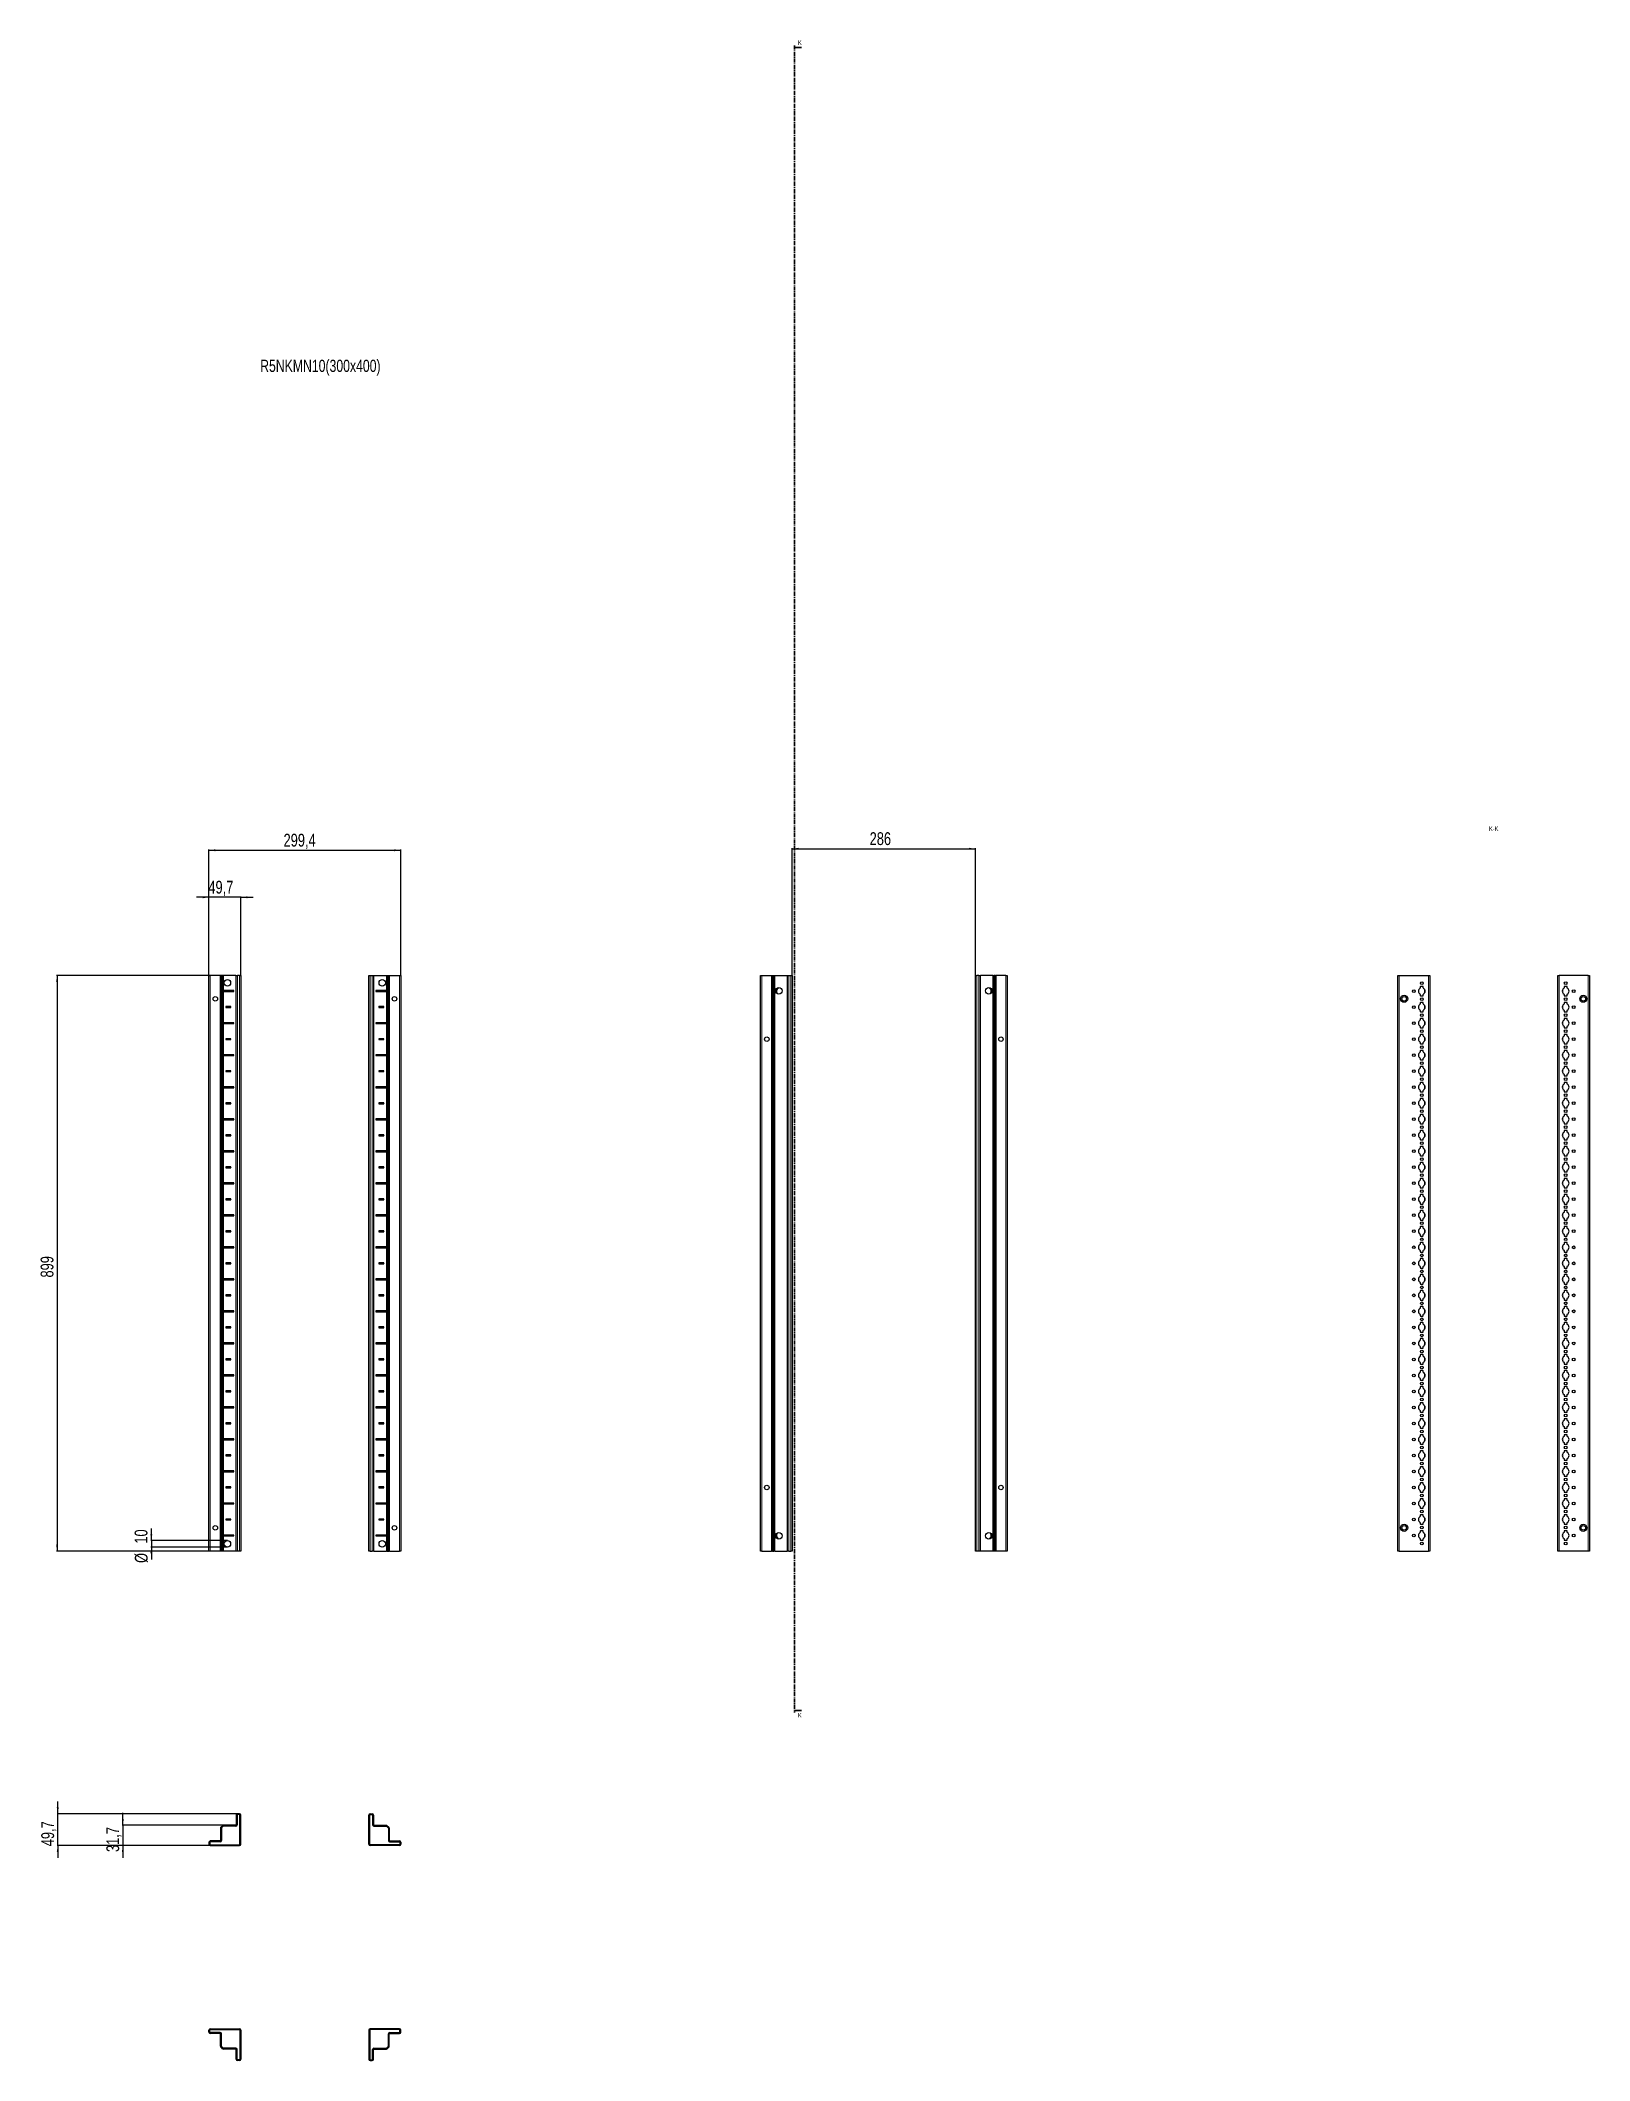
# Model space of a CAD drawing. Header units: millimetres. Extents: x -199 to 2220, y -1647 to 1507.
import ezdxf

# ---------------------------------------------------------------- set-up
doc = ezdxf.new("R2010")
doc.units = ezdxf.units.MM
doc.linetypes.add('CENTER', pattern=[10.16, 6.35, -1.27, 1.27, -1.27])
doc.layers.add('FORMAT', color=7, linetype='Continuous')
doc.styles.add('SLDTEXTSTYLE0', font='TXT', dxfattribs={"width": 0.75})
doc.dimstyles.new('SLDDIMSTYLE0', dxfattribs={"dimtxt": 20, "dimasz": 10, "dimexe": 0, "dimexo": 0.0625, "dimgap": 5, "dimtad": 2, "dimdec": 1, "dimrnd": 1e-09, "dimzin": 12, "dimdsep": 46, "dimtxsty": 'SLDTEXTSTYLE0', "dimsah": 1, "dimcen": 0.09, "dimadec": 0, "dimazin": 3, "dimtfac": 1, "dimtofl": 0, "dimtmove": 0, "dimatfit": 3, "dimfxl": 0, "dimfrac": 2, "dimtolj": 1, "dimtzin": 12, "dimarcsym": 0})
doc.dimstyles.new('SLDDIMSTYLE1', dxfattribs={"dimtxt": 20, "dimasz": 10, "dimexe": 0, "dimexo": 0.0625, "dimgap": 5, "dimtad": 2, "dimdec": 1, "dimrnd": 1e-09, "dimzin": 12, "dimdsep": 46, "dimtxsty": 'SLDTEXTSTYLE0', "dimsah": 1, "dimcen": 0.09, "dimadec": 0, "dimazin": 3, "dimtfac": 1, "dimtmove": 0, "dimatfit": 0, "dimfxl": 0, "dimfrac": 2, "dimtolj": 1, "dimtzin": 12, "dimarcsym": 0})

msp = doc.modelspace()

# ---------------------------------------------------------------- texts
at = {"color": 7, "linetype": 'Continuous', "char_height": 7, "attachment_point": 1, "style": 'SLDTEXTSTYLE0'}
for insert in [(983.57, 1507.17), (983.57, -1104.36)]:
    msp.add_mtext('K', dxfattribs=dict(at, insert=insert))
at = {"layer": 'FORMAT', "style": 'SLDTEXTSTYLE0'}
for s, insert, char_height, attachment_point in [('R5NKMN10(300x400)', (143.92, 1008.58), 19.05, 1), ('K-K', (2069.86, 279.8), 7, 2)]:
    msp.add_mtext(s, dxfattribs=dict(at, insert=insert, char_height=char_height, attachment_point=attachment_point))

# ---------------------------------------------------------------- blocks, each defined once
blk = doc.blocks.new('_D')
at = {"layer": 'FORMAT'}
for p, q in [((86.4, 47.2), (-174.2, 47.2)), ((-173.2, 47.2), (-173.2, -851.8)), ((86.4, -851.8), (-174.2, -851.8))]:
    blk.add_line(p, q, dxfattribs=at)
for points in [[(-173.2, 47.2), (-174.7, 37.2), (-171.6, 37.2)], [(-173.2, -851.8), (-171.6, -841.8), (-174.7, -841.8)]]:
    blk.add_solid(points, dxfattribs=at)
at = {"layer": 'FORMAT', "insert": (-198.9, -424.5), "char_height": 20, "attachment_point": 1, "rotation": 90, "style": 'SLDTEXTSTYLE0'}
blk.add_mtext('899', dxfattribs=at)
blk = doc.blocks.new('_D_1')
at = {"layer": 'FORMAT'}
for p, q in [((64, 47.2), (64, 243.6)), ((64, 242.6), (363.4, 242.6)), ((363.4, 47.2), (363.4, 243.6))]:
    blk.add_line(p, q, dxfattribs=at)
for points in [[(64, 242.6), (74, 241.1), (74, 244.2)], [(363.4, 242.6), (353.4, 244.2), (353.4, 241.1)]]:
    blk.add_solid(points, dxfattribs=at)
at = {"layer": 'FORMAT', "insert": (180.4, 268.4), "char_height": 20, "attachment_point": 1, "style": 'SLDTEXTSTYLE0'}
blk.add_mtext('299,4', dxfattribs=at)
blk = doc.blocks.new('_D_2')
at = {"layer": 'FORMAT'}
for p, q in [((64, 169.2), (44.7, 169.2)), ((64, 47.2), (64, 170.2)), ((113.7, 169.2), (64, 169.2)), ((113.7, 47.2), (113.7, 170.2)), ((113.7, 169.2), (132.9, 169.2))]:
    blk.add_line(p, q, dxfattribs=at)
for points in [[(64, 169.2), (54, 170.7), (54, 167.7)], [(113.7, 169.2), (123.7, 167.7), (123.7, 170.7)]]:
    blk.add_solid(points, dxfattribs=at)
at = {"layer": 'FORMAT', "insert": (63, 195), "char_height": 20, "attachment_point": 1, "style": 'SLDTEXTSTYLE0'}
blk.add_mtext('49,7', dxfattribs=at)
blk = doc.blocks.new('_D_3')
at = {"layer": 'FORMAT'}
for p, q in [((-26, -835.3), (-26, -816.1)), ((92.8, -835.3), (-27, -835.3)), ((92.8, -845.3), (-27, -845.3)), ((-26, -835.3), (-26, -845.3)), ((-26, -845.3), (-26, -864.5))]:
    blk.add_line(p, q, dxfattribs=at)
for points in [[(-26, -835.3), (-24.5, -825.3), (-27.6, -825.3)], [(-26, -845.3), (-27.6, -855.3), (-24.5, -855.3)]]:
    blk.add_solid(points, dxfattribs=at)
at = {"layer": 'FORMAT', "char_height": 20, "attachment_point": 1, "rotation": 90, "style": 'SLDTEXTSTYLE0'}
for s, insert in [('10', (-52.1, -840)), ('%%c', (-51.8, -870.2))]:
    blk.add_mtext(s, dxfattribs=dict(at, insert=insert))
blk = doc.blocks.new('_D_4')
at = {"layer": 'FORMAT'}
for p, q in [((974.7, 47.2), (974.7, 246)), ((974.7, 245), (1260.7, 245)), ((1260.7, 47.2), (1260.7, 246))]:
    blk.add_line(p, q, dxfattribs=at)
for points in [[(974.7, 245), (984.7, 243.5), (984.7, 246.5)], [(1260.7, 245), (1250.7, 246.5), (1250.7, 243.5)]]:
    blk.add_solid(points, dxfattribs=at)
at = {"layer": 'FORMAT', "insert": (1095.5, 270.8), "char_height": 20, "attachment_point": 1, "style": 'SLDTEXTSTYLE0'}
blk.add_mtext('286', dxfattribs=at)
blk = doc.blocks.new('_D_5')
at = {"layer": 'FORMAT'}
for p, q in [((-172.2, -1261.8), (-172.2, -1242.5)), ((108.5, -1261.8), (-173.2, -1261.8)), ((-172.2, -1311.5), (-172.2, -1261.8)), ((66, -1311.5), (-173.2, -1311.5)), ((-172.2, -1311.5), (-172.2, -1330.7))]:
    blk.add_line(p, q, dxfattribs=at)
for points in [[(-172.2, -1261.8), (-170.6, -1251.8), (-173.7, -1251.8)], [(-172.2, -1311.5), (-173.7, -1321.5), (-170.6, -1321.5)]]:
    blk.add_solid(points, dxfattribs=at)
at = {"layer": 'FORMAT', "insert": (-197.9, -1312.5), "char_height": 20, "attachment_point": 1, "rotation": 90, "style": 'SLDTEXTSTYLE0'}
blk.add_mtext('49,7', dxfattribs=at)
blk = doc.blocks.new('_D_6')
at = {"layer": 'FORMAT'}
for p, q in [((-70.5, -1279.8), (-70.5, -1260.5)), ((86.4, -1279.8), (-71.5, -1279.8)), ((-70.5, -1279.8), (-70.5, -1311.5)), ((66, -1311.5), (-71.5, -1311.5)), ((-70.5, -1311.5), (-70.5, -1330.7))]:
    blk.add_line(p, q, dxfattribs=at)
for points in [[(-70.5, -1279.8), (-69, -1269.8), (-72.1, -1269.8)], [(-70.5, -1311.5), (-72.1, -1321.5), (-69, -1321.5)]]:
    blk.add_solid(points, dxfattribs=at)
at = {"layer": 'FORMAT', "insert": (-96.3, -1321.5), "char_height": 20, "attachment_point": 1, "rotation": 90, "style": 'SLDTEXTSTYLE0'}
blk.add_mtext('31,7', dxfattribs=at)

# ---------------------------------------------------------------- dimensions: what is measured, and where the dimension line sits
at = {"layer": 'FORMAT'}
for base, p1, p2, angle, dimstyle, picture, middle in [((363.38, 242.62), (63.98, 47.21), (363.38, 47.21), 0, 'SLDDIMSTYLE0', '_D_1', (213.68, 242.62)), ((1260.7, 245), (974.7, 47.21), (1260.7, 47.21), 0, 'SLDDIMSTYLE0', '_D_4', (1117.7, 245)), ((-173.15, -851.79), (86.42, 47.21), (86.42, -851.79), 90, 'SLDDIMSTYLE0', '_D', (-173.15, -402.29)), ((-172.17, -1261.77), (65.98, -1311.47), (108.48, -1261.77), 90, 'SLDDIMSTYLE1', '_D_5', (-172.17, -1286.62)), ((-70.54, -1311.47), (86.42, -1279.77), (65.98, -1311.47), 90, 'SLDDIMSTYLE1', '_D_6', (-70.54, -1295.62))]:
    dim = msp.add_linear_dim(base=base, p1=p1, p2=p2, angle=angle, dimstyle=dimstyle, dxfattribs=at)
    dim.commit()
    dim.dimension.update_dxf_attribs({"geometry": picture, "text_midpoint": middle, "dimtype": 160})
dim = msp.add_linear_dim(base=(63.98, 169.21), p1=(113.68, 47.21), p2=(63.98, 47.21), dimstyle='SLDDIMSTYLE1', dxfattribs=at)
dim.commit()
dim.dimension.update_dxf_attribs({"geometry": '_D_2', "text_midpoint": (88.83, 169.21), "dimtype": 160})
dim = msp.add_linear_dim(base=(-26.02, -845.29), p1=(92.83, -835.29), p2=(92.83, -845.29), angle=90, text='%%c<>', dimstyle='SLDDIMSTYLE1', dxfattribs=at)
dim.commit()
dim.dimension.update_dxf_attribs({"geometry": '_D_3', "text_midpoint": (-26.02, -840.29), "dimtype": 160})

# ---------------------------------------------------------------- linework, layer by layer
at = {"color": 7, "linetype": 'CENTER', "lineweight": 35}
msp.add_line((978.44, 1499.09), (978.44, -1103.67), dxfattribs=at)
at = {"color": 7, "linetype": 'Continuous', "lineweight": 35}
for p, q in [((989.08, 1496.09), (978.44, 1496.09)), ((989.08, -1100.67), (978.44, -1100.67))]:
    msp.add_line(p, q, dxfattribs=at)
at = {"color": 7, "linetype": 'Continuous', "lineweight": 25}
for p, q in [((63.98, -851.79), (63.98, 47.21)), ((63.98, 47.21), (65.98, 47.21)), ((81.33, 47.21), (65.98, 47.21)), ((81.33, 47.21), (81.98, 47.21)), ((81.98, -851.79), (81.98, 47.21)), ((81.98, 47.21), (82.56, 47.21)), ((83.77, 47.21), (82.56, 47.21)), ((83.77, -851.79), (83.77, 47.21)), ((83.8, 47.21), (83.77, 47.21)), ((83.8, -851.79), (83.8, 47.21)), ((85.01, 47.21), (83.8, 47.21)), ((85.01, 47.21), (86.42, 47.21)), ((105.83, 47.21), (86.42, 47.21)), ((105.83, 47.21), (106.48, 47.21)), ((106.48, -851.79), (106.48, 47.21)), ((106.48, 47.21), (108.48, 47.21)), ((111.68, 47.21), (108.48, 47.21)), ((111.68, 47.21), (113.68, 47.21)), ((113.68, 47.21), (113.68, -851.79)), ((313.68, -851.79), (313.68, 47.21)), ((313.68, 47.21), (315.68, 47.21)), ((315.68, 47.21), (318.88, 47.21)), ((318.88, 47.21), (320.88, 47.21)), ((320.88, 47.21), (320.88, -851.79)), ((320.88, 47.21), (321.53, 47.21)), ((321.53, 47.21), (340.93, 47.21)), ((340.93, 47.21), (342.34, 47.21)), ((342.34, 47.21), (343.55, 47.21)), ((343.55, 47.21), (343.55, -851.79)), ((343.55, 47.21), (343.58, 47.21)), ((343.58, 47.21), (343.58, -851.79)), ((343.58, 47.21), (344.79, 47.21)), ((344.79, 47.21), (345.38, 47.21)), ((345.38, 47.21), (345.38, -851.79)), ((345.38, 47.21), (346.03, 47.21)), ((346.03, 47.21), (361.38, 47.21)), ((361.38, 47.21), (363.38, 47.21)), ((363.38, 47.21), (363.38, -851.79)), ((925, -851.79), (925, 47.21)), ((925, 47.21), (927, 47.21)), ((927, 47.21), (942.35, 47.21)), ((942.35, 47.21), (943, 47.21)), ((943, 23.46), (943, 47.21)), ((943, 47.21), (943.59, 47.21)), ((943.59, 47.21), (944.8, 47.21)), ((944.8, 47.21), (944.8, -851.79)), ((944.8, 47.21), (944.83, 47.21)), ((944.83, 47.21), (944.83, -851.79)), ((944.83, 47.21), (946.04, 47.21)), ((946.04, 47.21), (947.45, 47.21)), ((947.45, 47.21), (966.85, 47.21)), ((966.85, 47.21), (967.5, 47.21)), ((967.5, -851.79), (967.5, 47.21)), ((967.5, 47.21), (969.5, 47.21)), ((969.5, 47.21), (972.7, 47.21)), ((972.7, 47.21), (974.7, 47.21)), ((974.7, 47.21), (974.7, -851.79)), ((1260.7, -851.79), (1260.7, 47.21)), ((1260.7, 47.21), (1262.7, 47.21)), ((1265.9, 47.21), (1262.7, 47.21)), ((1265.9, 47.21), (1267.9, 47.21)), ((1267.9, 47.21), (1267.9, -851.79)), ((1267.9, 47.21), (1268.55, 47.21)), ((1287.96, 47.21), (1268.55, 47.21)), ((1287.96, 47.21), (1289.37, 47.21)), ((1290.58, 47.21), (1289.37, 47.21)), ((1290.58, -851.79), (1290.58, 47.21)), ((1290.61, 47.21), (1290.58, 47.21)), ((1290.61, -851.79), (1290.61, 47.21)), ((1291.82, 47.21), (1290.61, 47.21)), ((1291.82, 47.21), (1292.4, 47.21)), ((1292.4, 47.21), (1292.4, 23.46)), ((1292.4, 47.21), (1293.05, 47.21)), ((1308.4, 47.21), (1293.05, 47.21)), ((1308.4, 47.21), (1310.4, 47.21)), ((1310.4, 47.21), (1310.4, -851.79)), ((1920.22, -851.79), (1920.22, 47.21)), ((1920.22, 47.21), (1922.22, 47.21)), ((1922.22, 47.21), (1967.92, 47.21)), ((1967.92, 47.21), (1969.92, 47.21)), ((1969.92, 47.21), (1969.92, -851.79)), ((2169.92, -851.79), (2169.92, 47.21)), ((2169.92, 47.21), (2171.92, 47.21)), ((2217.62, 47.21), (2171.92, 47.21)), ((2217.62, 47.21), (2219.62, 47.21)), ((2219.62, 47.21), (2219.62, -851.79)), ((85.93, 23.35), (85.93, 22.06)), ((86.58, 22.71), (85.93, 23.35)), ((86.58, 22.71), (85.93, 22.06)), ((102.83, 23.46), (86.42, 23.46)), ((86.42, 21.96), (102.83, 21.96)), ((102.08, 22.71), (86.58, 22.71)), ((102.08, 22.71), (102.83, 23.46)), ((102.08, 22.71), (102.83, 21.96)), ((102.83, 21.96), (102.83, 23.46)), ((340.93, 23.46), (324.53, 23.46)), ((324.53, 23.46), (324.53, 21.96)), ((325.28, 22.71), (324.53, 23.46)), ((325.28, 22.71), (324.53, 21.96)), ((324.53, 21.96), (340.93, 21.96)), ((325.28, 22.71), (340.78, 22.71)), ((340.78, 22.71), (341.42, 23.35)), ((340.78, 22.71), (341.42, 22.06)), ((341.42, 22.06), (341.42, 23.35)), ((943.07, 23.35), (943, 23.46)), ((943, 23.46), (943, 21.96)), ((943, 21.96), (943.07, 22.06)), ((943, -26.54), (943, 21.96)), ((943.07, 22.06), (943.07, 23.35)), ((953.05, 27.73), (953.05, 28.14)), ((1282.35, 28.14), (1282.35, 27.73)), ((1292.4, 23.46), (1292.34, 23.35)), ((1292.34, 23.35), (1292.34, 22.06)), ((1292.34, 22.06), (1292.4, 21.96)), ((1292.4, 21.96), (1292.4, 23.46)), ((1292.4, 21.96), (1292.4, -26.54)), ((1955.27, 29.61), (1955.27, 27.73)), ((1955.27, 17.68), (1955.27, 15.81)), ((1955.27, 4.61), (1955.27, 2.73)), ((1959.37, 30.11), (1955.77, 30.11)), ((1955.77, 15.31), (1959.37, 15.31)), ((1959.37, 5.11), (1955.77, 5.11)), ((1959.87, 27.73), (1959.87, 29.61)), ((1959.87, 15.81), (1959.87, 17.68)), ((1959.87, 2.73), (1959.87, 4.61)), ((2179.97, 29.61), (2179.97, 27.73)), ((2179.97, 17.68), (2179.97, 15.81)), ((2179.97, 4.61), (2179.97, 2.73)), ((2184.07, 30.11), (2180.47, 30.11)), ((2180.47, 15.31), (2184.07, 15.31)), ((2184.07, 5.11), (2180.47, 5.11)), ((2184.57, 27.73), (2184.57, 29.61)), ((2184.57, 15.81), (2184.57, 17.68)), ((2184.57, 2.73), (2184.57, 4.61)), ((85.93, -26.65), (85.93, -27.94)), ((86.58, -27.29), (85.93, -26.65)), ((86.58, -27.29), (85.93, -27.94)), ((102.83, -26.54), (86.42, -26.54)), ((86.42, -28.04), (102.83, -28.04)), ((102.08, -27.29), (86.58, -27.29)), ((98.33, -1.54), (90.33, -1.54)), ((90.33, -1.54), (90.33, -3.04)), ((91.08, -2.29), (90.33, -1.54)), ((91.08, -2.29), (90.33, -3.04)), ((90.33, -3.04), (98.33, -3.04)), ((97.58, -2.29), (91.08, -2.29)), ((97.58, -2.29), (98.33, -1.54)), ((97.58, -2.29), (98.33, -3.04)), ((98.33, -3.04), (98.33, -1.54)), ((102.08, -27.29), (102.83, -26.54)), ((102.08, -27.29), (102.83, -28.04)), ((102.83, -28.04), (102.83, -26.54)), ((325.28, -27.29), (324.53, -26.54)), ((340.93, -26.54), (324.53, -26.54)), ((324.53, -26.54), (324.53, -28.04)), ((325.28, -27.29), (324.53, -28.04)), ((324.53, -28.04), (340.93, -28.04)), ((325.28, -27.29), (340.78, -27.29)), ((329.78, -2.29), (329.03, -1.54)), ((329.03, -1.54), (329.03, -3.04)), ((337.03, -1.54), (329.03, -1.54)), ((329.78, -2.29), (329.03, -3.04)), ((329.03, -3.04), (337.03, -3.04)), ((329.78, -2.29), (336.28, -2.29)), ((336.28, -2.29), (337.03, -1.54)), ((336.28, -2.29), (337.03, -3.04)), ((337.03, -3.04), (337.03, -1.54)), ((340.78, -27.29), (341.42, -26.65)), ((340.78, -27.29), (341.42, -27.94)), ((341.42, -27.94), (341.42, -26.65)), ((943.07, -26.65), (943, -26.54)), ((943, -26.54), (943, -28.04)), ((943, -28.04), (943.07, -27.94)), ((943, -76.54), (943, -28.04)), ((943.07, -27.94), (943.07, -26.65)), ((1292.4, -26.54), (1292.34, -26.65)), ((1292.34, -26.65), (1292.34, -27.94)), ((1292.34, -27.94), (1292.4, -28.04)), ((1292.4, -28.04), (1292.4, -26.54)), ((1292.4, -28.04), (1292.4, -76.54)), ((1955.27, -7.32), (1955.27, -9.19)), ((1955.27, -20.39), (1955.27, -22.27)), ((1955.77, -9.69), (1959.37, -9.69)), ((1959.37, -19.89), (1955.77, -19.89)), ((1959.87, -9.19), (1959.87, -7.32)), ((1959.87, -22.27), (1959.87, -20.39)), ((2179.97, -7.32), (2179.97, -9.19)), ((2179.97, -20.39), (2179.97, -22.27)), ((2180.47, -9.69), (2184.07, -9.69)), ((2184.07, -19.89), (2180.47, -19.89)), ((2184.57, -9.19), (2184.57, -7.32)), ((2184.57, -22.27), (2184.57, -20.39)), ((98.33, -51.54), (90.33, -51.54)), ((90.33, -51.54), (90.33, -53.04)), ((91.08, -52.29), (90.33, -51.54)), ((91.08, -52.29), (90.33, -53.04)), ((90.33, -53.04), (98.33, -53.04)), ((97.58, -52.29), (91.08, -52.29)), ((97.58, -52.29), (98.33, -51.54)), ((97.58, -52.29), (98.33, -53.04)), ((98.33, -53.04), (98.33, -51.54)), ((329.78, -52.29), (329.03, -51.54)), ((337.03, -51.54), (329.03, -51.54)), ((329.03, -51.54), (329.03, -53.04)), ((329.78, -52.29), (329.03, -53.04)), ((329.03, -53.04), (337.03, -53.04)), ((329.78, -52.29), (336.28, -52.29)), ((336.28, -52.29), (337.03, -51.54)), ((336.28, -52.29), (337.03, -53.04)), ((337.03, -53.04), (337.03, -51.54)), ((1955.27, -32.32), (1955.27, -34.19)), ((1955.27, -45.39), (1955.27, -47.27)), ((1955.27, -57.32), (1955.27, -59.19)), ((1955.77, -34.69), (1959.37, -34.69)), ((1959.37, -44.89), (1955.77, -44.89)), ((1955.77, -59.69), (1959.37, -59.69)), ((1959.87, -34.19), (1959.87, -32.32)), ((1959.87, -47.27), (1959.87, -45.39)), ((1959.87, -59.19), (1959.87, -57.32)), ((2179.97, -32.32), (2179.97, -34.19)), ((2179.97, -45.39), (2179.97, -47.27)), ((2179.97, -57.32), (2179.97, -59.19)), ((2180.47, -34.69), (2184.07, -34.69)), ((2184.07, -44.89), (2180.47, -44.89)), ((2180.47, -59.69), (2184.07, -59.69)), ((2184.57, -34.19), (2184.57, -32.32)), ((2184.57, -47.27), (2184.57, -45.39)), ((2184.57, -59.19), (2184.57, -57.32)), ((85.93, -76.65), (85.93, -77.94)), ((86.58, -77.29), (85.93, -76.65)), ((86.58, -77.29), (85.93, -77.94)), ((102.83, -76.54), (86.42, -76.54)), ((86.42, -78.04), (102.83, -78.04)), ((102.08, -77.29), (86.58, -77.29)), ((102.08, -77.29), (102.83, -76.54)), ((102.08, -77.29), (102.83, -78.04)), ((102.83, -78.04), (102.83, -76.54)), ((340.93, -76.54), (324.53, -76.54)), ((324.53, -76.54), (324.53, -78.04)), ((325.28, -77.29), (324.53, -76.54)), ((325.28, -77.29), (324.53, -78.04)), ((324.53, -78.04), (340.93, -78.04)), ((325.28, -77.29), (340.78, -77.29)), ((340.78, -77.29), (341.42, -76.65)), ((340.78, -77.29), (341.42, -77.94)), ((341.42, -77.94), (341.42, -76.65)), ((943.07, -76.65), (943, -76.54)), ((943, -76.54), (943, -78.04)), ((943, -78.04), (943.07, -77.94)), ((943, -126.54), (943, -78.04)), ((943.07, -77.94), (943.07, -76.65)), ((1292.4, -76.54), (1292.34, -76.65)), ((1292.34, -76.65), (1292.34, -77.94)), ((1292.34, -77.94), (1292.4, -78.04)), ((1292.4, -78.04), (1292.4, -76.54)), ((1292.4, -78.04), (1292.4, -126.54)), ((1955.27, -70.39), (1955.27, -72.27)), ((1955.27, -82.32), (1955.27, -84.19)), ((1959.37, -69.89), (1955.77, -69.89)), ((1955.77, -84.69), (1959.37, -84.69)), ((1959.87, -72.27), (1959.87, -70.39)), ((1959.87, -84.19), (1959.87, -82.32)), ((2179.97, -70.39), (2179.97, -72.27)), ((2179.97, -82.32), (2179.97, -84.19)), ((2184.07, -69.89), (2180.47, -69.89)), ((2180.47, -84.69), (2184.07, -84.69)), ((2184.57, -72.27), (2184.57, -70.39)), ((2184.57, -84.19), (2184.57, -82.32)), ((98.33, -101.54), (90.33, -101.54)), ((90.33, -101.54), (90.33, -103.04)), ((91.08, -102.29), (90.33, -101.54)), ((91.08, -102.29), (90.33, -103.04)), ((90.33, -103.04), (98.33, -103.04)), ((97.58, -102.29), (91.08, -102.29)), ((97.58, -102.29), (98.33, -101.54)), ((97.58, -102.29), (98.33, -103.04)), ((98.33, -103.04), (98.33, -101.54)), ((329.78, -102.29), (329.03, -101.54)), ((337.03, -101.54), (329.03, -101.54)), ((329.03, -101.54), (329.03, -103.04)), ((329.78, -102.29), (329.03, -103.04)), ((329.03, -103.04), (337.03, -103.04)), ((329.78, -102.29), (336.28, -102.29)), ((336.28, -102.29), (337.03, -101.54)), ((336.28, -102.29), (337.03, -103.04)), ((337.03, -103.04), (337.03, -101.54)), ((1955.27, -95.39), (1955.27, -97.27)), ((1955.27, -107.32), (1955.27, -109.19)), ((1955.27, -120.39), (1955.27, -122.27)), ((1959.37, -94.89), (1955.77, -94.89)), ((1955.77, -109.69), (1959.37, -109.69)), ((1959.37, -119.89), (1955.77, -119.89)), ((1959.87, -97.27), (1959.87, -95.39)), ((1959.87, -109.19), (1959.87, -107.32)), ((1959.87, -122.27), (1959.87, -120.39)), ((2179.97, -95.39), (2179.97, -97.27)), ((2179.97, -107.32), (2179.97, -109.19)), ((2179.97, -120.39), (2179.97, -122.27)), ((2184.07, -94.89), (2180.47, -94.89)), ((2180.47, -109.69), (2184.07, -109.69)), ((2184.07, -119.89), (2180.47, -119.89)), ((2184.57, -97.27), (2184.57, -95.39)), ((2184.57, -109.19), (2184.57, -107.32)), ((2184.57, -122.27), (2184.57, -120.39)), ((85.93, -126.65), (85.93, -127.94)), ((86.58, -127.29), (85.93, -126.65)), ((86.58, -127.29), (85.93, -127.94)), ((102.83, -126.54), (86.42, -126.54)), ((86.42, -128.04), (102.83, -128.04)), ((102.08, -127.29), (86.58, -127.29)), ((98.33, -151.54), (90.33, -151.54)), ((90.33, -151.54), (90.33, -153.04)), ((91.08, -152.29), (90.33, -151.54)), ((91.08, -152.29), (90.33, -153.04)), ((90.33, -153.04), (98.33, -153.04)), ((97.58, -152.29), (91.08, -152.29)), ((97.58, -152.29), (98.33, -151.54)), ((97.58, -152.29), (98.33, -153.04)), ((98.33, -153.04), (98.33, -151.54)), ((102.08, -127.29), (102.83, -126.54)), ((102.08, -127.29), (102.83, -128.04)), ((102.83, -128.04), (102.83, -126.54)), ((325.28, -127.29), (324.53, -126.54)), ((324.53, -126.54), (324.53, -128.04)), ((340.93, -126.54), (324.53, -126.54)), ((325.28, -127.29), (324.53, -128.04)), ((324.53, -128.04), (340.93, -128.04)), ((325.28, -127.29), (340.78, -127.29)), ((337.03, -151.54), (329.03, -151.54)), ((329.03, -151.54), (329.03, -153.04)), ((329.78, -152.29), (329.03, -151.54)), ((329.78, -152.29), (329.03, -153.04)), ((329.03, -153.04), (337.03, -153.04)), ((329.78, -152.29), (336.28, -152.29)), ((336.28, -152.29), (337.03, -151.54)), ((336.28, -152.29), (337.03, -153.04)), ((337.03, -153.04), (337.03, -151.54)), ((340.78, -127.29), (341.42, -126.65)), ((340.78, -127.29), (341.42, -127.94)), ((341.42, -127.94), (341.42, -126.65)), ((943.07, -126.65), (943, -126.54)), ((943, -126.54), (943, -128.04)), ((943, -128.04), (943.07, -127.94)), ((943, -176.54), (943, -128.04)), ((943.07, -127.94), (943.07, -126.65)), ((1292.4, -126.54), (1292.34, -126.65)), ((1292.34, -126.65), (1292.34, -127.94)), ((1292.34, -127.94), (1292.4, -128.04)), ((1292.4, -128.04), (1292.4, -126.54)), ((1292.4, -128.04), (1292.4, -176.54)), ((1955.27, -132.32), (1955.27, -134.19)), ((1955.27, -145.39), (1955.27, -147.27)), ((1955.27, -157.32), (1955.27, -159.19)), ((1955.77, -134.69), (1959.37, -134.69)), ((1959.37, -144.89), (1955.77, -144.89)), ((1959.87, -134.19), (1959.87, -132.32)), ((1959.87, -147.27), (1959.87, -145.39)), ((1959.87, -159.19), (1959.87, -157.32)), ((2179.97, -132.32), (2179.97, -134.19)), ((2179.97, -145.39), (2179.97, -147.27)), ((2179.97, -157.32), (2179.97, -159.19)), ((2180.47, -134.69), (2184.07, -134.69)), ((2184.07, -144.89), (2180.47, -144.89)), ((2184.57, -134.19), (2184.57, -132.32)), ((2184.57, -147.27), (2184.57, -145.39)), ((2184.57, -159.19), (2184.57, -157.32)), ((85.93, -176.65), (85.93, -177.94)), ((86.58, -177.29), (85.93, -176.65)), ((86.58, -177.29), (85.93, -177.94)), ((102.83, -176.54), (86.42, -176.54)), ((86.42, -178.04), (102.83, -178.04)), ((102.08, -177.29), (86.58, -177.29)), ((102.08, -177.29), (102.83, -176.54)), ((102.08, -177.29), (102.83, -178.04)), ((102.83, -178.04), (102.83, -176.54)), ((340.93, -176.54), (324.53, -176.54)), ((324.53, -176.54), (324.53, -178.04)), ((325.28, -177.29), (324.53, -176.54)), ((325.28, -177.29), (324.53, -178.04)), ((324.53, -178.04), (340.93, -178.04)), ((325.28, -177.29), (340.78, -177.29)), ((340.78, -177.29), (341.42, -176.65)), ((340.78, -177.29), (341.42, -177.94)), ((341.42, -177.94), (341.42, -176.65)), ((943.07, -176.65), (943, -176.54)), ((943, -176.54), (943, -178.04)), ((943, -178.04), (943.07, -177.94)), ((943, -226.54), (943, -178.04)), ((943.07, -177.94), (943.07, -176.65)), ((1292.4, -176.54), (1292.34, -176.65)), ((1292.34, -176.65), (1292.34, -177.94)), ((1292.34, -177.94), (1292.4, -178.04)), ((1292.4, -178.04), (1292.4, -176.54)), ((1292.4, -178.04), (1292.4, -226.54)), ((1955.27, -170.39), (1955.27, -172.27)), ((1955.27, -182.32), (1955.27, -184.19)), ((1955.77, -159.69), (1959.37, -159.69)), ((1959.37, -169.89), (1955.77, -169.89)), ((1955.77, -184.69), (1959.37, -184.69)), ((1959.87, -172.27), (1959.87, -170.39)), ((1959.87, -184.19), (1959.87, -182.32)), ((2179.97, -170.39), (2179.97, -172.27)), ((2179.97, -182.32), (2179.97, -184.19)), ((2180.47, -159.69), (2184.07, -159.69)), ((2184.07, -169.89), (2180.47, -169.89)), ((2180.47, -184.69), (2184.07, -184.69)), ((2184.57, -172.27), (2184.57, -170.39)), ((2184.57, -184.19), (2184.57, -182.32)), ((98.33, -201.54), (90.33, -201.54)), ((90.33, -201.54), (90.33, -203.04)), ((91.08, -202.29), (90.33, -201.54)), ((91.08, -202.29), (90.33, -203.04)), ((90.33, -203.04), (98.33, -203.04)), ((97.58, -202.29), (91.08, -202.29)), ((97.58, -202.29), (98.33, -201.54)), ((97.58, -202.29), (98.33, -203.04)), ((98.33, -203.04), (98.33, -201.54)), ((329.78, -202.29), (329.03, -201.54)), ((337.03, -201.54), (329.03, -201.54)), ((329.03, -201.54), (329.03, -203.04)), ((329.78, -202.29), (329.03, -203.04)), ((329.03, -203.04), (337.03, -203.04)), ((329.78, -202.29), (336.28, -202.29)), ((336.28, -202.29), (337.03, -201.54)), ((336.28, -202.29), (337.03, -203.04)), ((337.03, -203.04), (337.03, -201.54)), ((1955.27, -195.39), (1955.27, -197.27)), ((1955.27, -207.32), (1955.27, -209.19)), ((1955.27, -220.39), (1955.27, -222.27)), ((1959.37, -194.89), (1955.77, -194.89)), ((1955.77, -209.69), (1959.37, -209.69)), ((1959.37, -219.89), (1955.77, -219.89)), ((1959.87, -197.27), (1959.87, -195.39)), ((1959.87, -209.19), (1959.87, -207.32)), ((1959.87, -222.27), (1959.87, -220.39)), ((2179.97, -195.39), (2179.97, -197.27)), ((2179.97, -207.32), (2179.97, -209.19)), ((2179.97, -220.39), (2179.97, -222.27)), ((2184.07, -194.89), (2180.47, -194.89)), ((2180.47, -209.69), (2184.07, -209.69)), ((2184.07, -219.89), (2180.47, -219.89)), ((2184.57, -197.27), (2184.57, -195.39)), ((2184.57, -209.19), (2184.57, -207.32)), ((2184.57, -222.27), (2184.57, -220.39)), ((85.93, -226.65), (85.93, -227.94)), ((86.58, -227.29), (85.93, -226.65)), ((86.58, -227.29), (85.93, -227.94)), ((102.83, -226.54), (86.42, -226.54)), ((86.42, -228.04), (102.83, -228.04)), ((102.08, -227.29), (86.58, -227.29)), ((98.33, -251.54), (90.33, -251.54)), ((90.33, -251.54), (90.33, -253.04)), ((91.08, -252.29), (90.33, -251.54)), ((91.08, -252.29), (90.33, -253.04)), ((97.58, -252.29), (91.08, -252.29)), ((97.58, -252.29), (98.33, -251.54)), ((97.58, -252.29), (98.33, -253.04)), ((98.33, -253.04), (98.33, -251.54)), ((102.08, -227.29), (102.83, -226.54)), ((102.08, -227.29), (102.83, -228.04)), ((102.83, -228.04), (102.83, -226.54)), ((325.28, -227.29), (324.53, -226.54)), ((324.53, -226.54), (324.53, -228.04)), ((340.93, -226.54), (324.53, -226.54)), ((325.28, -227.29), (324.53, -228.04)), ((324.53, -228.04), (340.93, -228.04)), ((325.28, -227.29), (340.78, -227.29)), ((337.03, -251.54), (329.03, -251.54)), ((329.03, -251.54), (329.03, -253.04)), ((329.78, -252.29), (329.03, -251.54)), ((329.78, -252.29), (329.03, -253.04)), ((329.78, -252.29), (336.28, -252.29)), ((336.28, -252.29), (337.03, -251.54)), ((336.28, -252.29), (337.03, -253.04)), ((337.03, -253.04), (337.03, -251.54)), ((340.78, -227.29), (341.42, -226.65)), ((340.78, -227.29), (341.42, -227.94)), ((341.42, -227.94), (341.42, -226.65)), ((943.07, -226.65), (943, -226.54)), ((943, -226.54), (943, -228.04)), ((943, -228.04), (943.07, -227.94)), ((943, -276.54), (943, -228.04)), ((943.07, -227.94), (943.07, -226.65)), ((1292.4, -226.54), (1292.34, -226.65)), ((1292.34, -226.65), (1292.34, -227.94)), ((1292.34, -227.94), (1292.4, -228.04)), ((1292.4, -228.04), (1292.4, -226.54)), ((1292.4, -228.04), (1292.4, -276.54)), ((1955.27, -232.32), (1955.27, -234.19)), ((1955.27, -245.39), (1955.27, -247.27)), ((1955.77, -234.69), (1959.37, -234.69)), ((1959.37, -244.89), (1955.77, -244.89)), ((1959.87, -234.19), (1959.87, -232.32)), ((1959.87, -247.27), (1959.87, -245.39)), ((2179.97, -232.32), (2179.97, -234.19)), ((2179.97, -245.39), (2179.97, -247.27)), ((2180.47, -234.69), (2184.07, -234.69)), ((2184.07, -244.89), (2180.47, -244.89)), ((2184.57, -234.19), (2184.57, -232.32)), ((2184.57, -247.27), (2184.57, -245.39)), ((85.93, -276.65), (85.93, -277.94)), ((86.58, -277.29), (85.93, -276.65)), ((86.58, -277.29), (85.93, -277.94)), ((102.83, -276.54), (86.42, -276.54)), ((86.42, -278.04), (102.83, -278.04)), ((102.08, -277.29), (86.58, -277.29)), ((90.33, -253.04), (98.33, -253.04)), ((102.08, -277.29), (102.83, -276.54)), ((102.08, -277.29), (102.83, -278.04)), ((102.83, -278.04), (102.83, -276.54)), ((340.93, -276.54), (324.53, -276.54)), ((324.53, -276.54), (324.53, -278.04)), ((325.28, -277.29), (324.53, -276.54)), ((325.28, -277.29), (324.53, -278.04)), ((324.53, -278.04), (340.93, -278.04)), ((325.28, -277.29), (340.78, -277.29)), ((329.03, -253.04), (337.03, -253.04)), ((340.78, -277.29), (341.42, -276.65)), ((340.78, -277.29), (341.42, -277.94)), ((341.42, -277.94), (341.42, -276.65)), ((943.07, -276.65), (943, -276.54)), ((943, -276.54), (943, -278.04)), ((943, -278.04), (943.07, -277.94)), ((943, -326.54), (943, -278.04)), ((943.07, -277.94), (943.07, -276.65)), ((1292.4, -276.54), (1292.34, -276.65)), ((1292.34, -276.65), (1292.34, -277.94)), ((1292.34, -277.94), (1292.4, -278.04)), ((1292.4, -278.04), (1292.4, -276.54)), ((1292.4, -278.04), (1292.4, -326.54)), ((1955.27, -257.32), (1955.27, -259.19)), ((1955.27, -270.39), (1955.27, -272.27)), ((1955.27, -282.32), (1955.27, -284.19)), ((1955.77, -259.69), (1959.37, -259.69)), ((1959.37, -269.89), (1955.77, -269.89)), ((1959.87, -259.19), (1959.87, -257.32)), ((1959.87, -272.27), (1959.87, -270.39)), ((1959.87, -284.19), (1959.87, -282.32)), ((2179.97, -257.32), (2179.97, -259.19)), ((2179.97, -270.39), (2179.97, -272.27)), ((2179.97, -282.32), (2179.97, -284.19)), ((2180.47, -259.69), (2184.07, -259.69)), ((2184.07, -269.89), (2180.47, -269.89)), ((2184.57, -259.19), (2184.57, -257.32)), ((2184.57, -272.27), (2184.57, -270.39)), ((2184.57, -284.19), (2184.57, -282.32)), ((98.33, -301.54), (90.33, -301.54)), ((90.33, -301.54), (90.33, -303.04)), ((91.08, -302.29), (90.33, -301.54)), ((91.08, -302.29), (90.33, -303.04)), ((90.33, -303.04), (98.33, -303.04)), ((97.58, -302.29), (91.08, -302.29)), ((97.58, -302.29), (98.33, -301.54)), ((97.58, -302.29), (98.33, -303.04)), ((98.33, -303.04), (98.33, -301.54)), ((337.03, -301.54), (329.03, -301.54)), ((329.03, -301.54), (329.03, -303.04)), ((329.78, -302.29), (329.03, -301.54)), ((329.78, -302.29), (329.03, -303.04)), ((329.03, -303.04), (337.03, -303.04)), ((329.78, -302.29), (336.28, -302.29)), ((336.28, -302.29), (337.03, -301.54)), ((336.28, -302.29), (337.03, -303.04)), ((337.03, -303.04), (337.03, -301.54)), ((1955.27, -295.39), (1955.27, -297.27)), ((1955.27, -307.32), (1955.27, -309.19)), ((1955.77, -284.69), (1959.37, -284.69)), ((1959.37, -294.89), (1955.77, -294.89)), ((1955.77, -309.69), (1959.37, -309.69)), ((1959.87, -297.27), (1959.87, -295.39)), ((1959.87, -309.19), (1959.87, -307.32)), ((2179.97, -295.39), (2179.97, -297.27)), ((2179.97, -307.32), (2179.97, -309.19)), ((2180.47, -284.69), (2184.07, -284.69)), ((2184.07, -294.89), (2180.47, -294.89)), ((2180.47, -309.69), (2184.07, -309.69)), ((2184.57, -297.27), (2184.57, -295.39)), ((2184.57, -309.19), (2184.57, -307.32)), ((85.93, -326.65), (85.93, -327.94)), ((86.58, -327.29), (85.93, -326.65)), ((86.58, -327.29), (85.93, -327.94)), ((102.83, -326.54), (86.42, -326.54)), ((86.42, -328.04), (102.83, -328.04)), ((102.08, -327.29), (86.58, -327.29)), ((102.08, -327.29), (102.83, -326.54)), ((102.08, -327.29), (102.83, -328.04)), ((102.83, -328.04), (102.83, -326.54)), ((340.93, -326.54), (324.53, -326.54)), ((324.53, -326.54), (324.53, -328.04)), ((325.28, -327.29), (324.53, -326.54)), ((325.28, -327.29), (324.53, -328.04)), ((324.53, -328.04), (340.93, -328.04)), ((325.28, -327.29), (340.78, -327.29)), ((340.78, -327.29), (341.42, -326.65)), ((340.78, -327.29), (341.42, -327.94)), ((341.42, -327.94), (341.42, -326.65)), ((943.07, -326.65), (943, -326.54)), ((943, -326.54), (943, -328.04)), ((943, -328.04), (943.07, -327.94)), ((943, -376.54), (943, -328.04)), ((943.07, -327.94), (943.07, -326.65)), ((1292.4, -326.54), (1292.34, -326.65)), ((1292.34, -326.65), (1292.34, -327.94)), ((1292.34, -327.94), (1292.4, -328.04)), ((1292.4, -328.04), (1292.4, -326.54)), ((1292.4, -328.04), (1292.4, -376.54)), ((1955.27, -320.39), (1955.27, -322.27)), ((1955.27, -332.32), (1955.27, -334.19)), ((1955.27, -345.39), (1955.27, -347.27)), ((1959.37, -319.89), (1955.77, -319.89)), ((1955.77, -334.69), (1959.37, -334.69)), ((1959.37, -344.89), (1955.77, -344.89)), ((1959.87, -322.27), (1959.87, -320.39)), ((1959.87, -334.19), (1959.87, -332.32)), ((1959.87, -347.27), (1959.87, -345.39)), ((2179.97, -320.39), (2179.97, -322.27)), ((2179.97, -332.32), (2179.97, -334.19)), ((2179.97, -345.39), (2179.97, -347.27)), ((2184.07, -319.89), (2180.47, -319.89)), ((2180.47, -334.69), (2184.07, -334.69)), ((2184.07, -344.89), (2180.47, -344.89)), ((2184.57, -322.27), (2184.57, -320.39)), ((2184.57, -334.19), (2184.57, -332.32)), ((2184.57, -347.27), (2184.57, -345.39)), ((85.93, -376.65), (85.93, -377.94)), ((86.58, -377.29), (85.93, -376.65)), ((86.58, -377.29), (85.93, -377.94)), ((102.83, -376.54), (86.42, -376.54)), ((86.42, -378.04), (102.83, -378.04)), ((102.08, -377.29), (86.58, -377.29)), ((98.33, -351.54), (90.33, -351.54)), ((90.33, -351.54), (90.33, -353.04)), ((91.08, -352.29), (90.33, -351.54)), ((91.08, -352.29), (90.33, -353.04)), ((90.33, -353.04), (98.33, -353.04)), ((97.58, -352.29), (91.08, -352.29)), ((97.58, -352.29), (98.33, -351.54)), ((97.58, -352.29), (98.33, -353.04)), ((98.33, -353.04), (98.33, -351.54)), ((102.08, -377.29), (102.83, -376.54)), ((102.08, -377.29), (102.83, -378.04)), ((102.83, -378.04), (102.83, -376.54)), ((340.93, -376.54), (324.53, -376.54)), ((324.53, -376.54), (324.53, -378.04)), ((325.28, -377.29), (324.53, -376.54)), ((325.28, -377.29), (324.53, -378.04)), ((324.53, -378.04), (340.93, -378.04)), ((325.28, -377.29), (340.78, -377.29)), ((337.03, -351.54), (329.03, -351.54)), ((329.03, -351.54), (329.03, -353.04)), ((329.78, -352.29), (329.03, -351.54)), ((329.78, -352.29), (329.03, -353.04)), ((329.03, -353.04), (337.03, -353.04)), ((329.78, -352.29), (336.28, -352.29)), ((336.28, -352.29), (337.03, -351.54)), ((336.28, -352.29), (337.03, -353.04)), ((337.03, -353.04), (337.03, -351.54)), ((340.78, -377.29), (341.42, -376.65)), ((340.78, -377.29), (341.42, -377.94)), ((341.42, -377.94), (341.42, -376.65)), ((943.07, -376.65), (943, -376.54)), ((943, -376.54), (943, -378.04)), ((943, -378.04), (943.07, -377.94)), ((943, -426.54), (943, -378.04)), ((943.07, -377.94), (943.07, -376.65)), ((1292.4, -376.54), (1292.34, -376.65)), ((1292.34, -376.65), (1292.34, -377.94)), ((1292.34, -377.94), (1292.4, -378.04)), ((1292.4, -378.04), (1292.4, -376.54)), ((1292.4, -378.04), (1292.4, -426.54)), ((1955.27, -357.32), (1955.27, -359.19)), ((1955.27, -370.39), (1955.27, -372.27)), ((1955.77, -359.69), (1959.37, -359.69)), ((1959.37, -369.89), (1955.77, -369.89)), ((1959.87, -359.19), (1959.87, -357.32)), ((1959.87, -372.27), (1959.87, -370.39)), ((2179.97, -357.32), (2179.97, -359.19)), ((2179.97, -370.39), (2179.97, -372.27)), ((2180.47, -359.69), (2184.07, -359.69)), ((2184.07, -369.89), (2180.47, -369.89)), ((2184.57, -359.19), (2184.57, -357.32)), ((2184.57, -372.27), (2184.57, -370.39)), ((98.33, -401.54), (90.33, -401.54)), ((90.33, -401.54), (90.33, -403.04)), ((91.08, -402.29), (90.33, -401.54)), ((91.08, -402.29), (90.33, -403.04)), ((90.33, -403.04), (98.33, -403.04)), ((97.58, -402.29), (91.08, -402.29)), ((97.58, -402.29), (98.33, -401.54)), ((97.58, -402.29), (98.33, -403.04)), ((98.33, -403.04), (98.33, -401.54)), ((337.03, -401.54), (329.03, -401.54)), ((329.03, -401.54), (329.03, -403.04)), ((329.78, -402.29), (329.03, -401.54)), ((329.78, -402.29), (329.03, -403.04)), ((329.03, -403.04), (337.03, -403.04)), ((329.78, -402.29), (336.28, -402.29)), ((336.28, -402.29), (337.03, -401.54)), ((336.28, -402.29), (337.03, -403.04)), ((337.03, -403.04), (337.03, -401.54)), ((1955.27, -382.32), (1955.27, -384.19)), ((1955.27, -395.39), (1955.27, -397.27)), ((1955.27, -407.32), (1955.27, -409.19)), ((1955.77, -384.69), (1959.37, -384.69)), ((1959.37, -394.89), (1955.77, -394.89)), ((1955.77, -409.69), (1959.37, -409.69)), ((1959.87, -384.19), (1959.87, -382.32)), ((1959.87, -397.27), (1959.87, -395.39)), ((1959.87, -409.19), (1959.87, -407.32)), ((2179.97, -382.32), (2179.97, -384.19)), ((2179.97, -395.39), (2179.97, -397.27)), ((2179.97, -407.32), (2179.97, -409.19)), ((2180.47, -384.69), (2184.07, -384.69)), ((2184.07, -394.89), (2180.47, -394.89)), ((2180.47, -409.69), (2184.07, -409.69)), ((2184.57, -384.19), (2184.57, -382.32)), ((2184.57, -397.27), (2184.57, -395.39)), ((2184.57, -409.19), (2184.57, -407.32)), ((85.93, -426.65), (85.93, -427.94)), ((86.58, -427.29), (85.93, -426.65)), ((86.58, -427.29), (85.93, -427.94)), ((102.83, -426.54), (86.42, -426.54)), ((86.42, -428.04), (102.83, -428.04)), ((102.08, -427.29), (86.58, -427.29)), ((102.08, -427.29), (102.83, -426.54)), ((102.08, -427.29), (102.83, -428.04)), ((102.83, -428.04), (102.83, -426.54)), ((340.93, -426.54), (324.53, -426.54)), ((324.53, -426.54), (324.53, -428.04)), ((325.28, -427.29), (324.53, -426.54)), ((325.28, -427.29), (324.53, -428.04)), ((324.53, -428.04), (340.93, -428.04)), ((325.28, -427.29), (340.78, -427.29)), ((340.78, -427.29), (341.42, -426.65)), ((340.78, -427.29), (341.42, -427.94)), ((341.42, -427.94), (341.42, -426.65)), ((943.07, -426.65), (943, -426.54)), ((943, -426.54), (943, -428.04)), ((943, -428.04), (943.07, -427.94)), ((943, -476.54), (943, -428.04)), ((943.07, -427.94), (943.07, -426.65)), ((1292.4, -426.54), (1292.34, -426.65)), ((1292.34, -426.65), (1292.34, -427.94)), ((1292.34, -427.94), (1292.4, -428.04)), ((1292.4, -428.04), (1292.4, -426.54)), ((1292.4, -428.04), (1292.4, -476.54)), ((1955.27, -420.39), (1955.27, -422.27)), ((1955.27, -432.32), (1955.27, -434.19)), ((1959.37, -419.89), (1955.77, -419.89)), ((1955.77, -434.69), (1959.37, -434.69)), ((1959.87, -422.27), (1959.87, -420.39)), ((1959.87, -434.19), (1959.87, -432.32)), ((2179.97, -420.39), (2179.97, -422.27)), ((2179.97, -432.32), (2179.97, -434.19)), ((2184.07, -419.89), (2180.47, -419.89)), ((2180.47, -434.69), (2184.07, -434.69)), ((2184.57, -422.27), (2184.57, -420.39)), ((2184.57, -434.19), (2184.57, -432.32)), ((98.33, -451.54), (90.33, -451.54)), ((90.33, -451.54), (90.33, -453.04)), ((91.08, -452.29), (90.33, -451.54)), ((91.08, -452.29), (90.33, -453.04)), ((90.33, -453.04), (98.33, -453.04)), ((97.58, -452.29), (91.08, -452.29)), ((97.58, -452.29), (98.33, -451.54)), ((97.58, -452.29), (98.33, -453.04)), ((98.33, -453.04), (98.33, -451.54)), ((337.03, -451.54), (329.03, -451.54)), ((329.03, -451.54), (329.03, -453.04)), ((329.78, -452.29), (329.03, -451.54)), ((329.78, -452.29), (329.03, -453.04)), ((329.03, -453.04), (337.03, -453.04)), ((329.78, -452.29), (336.28, -452.29)), ((336.28, -452.29), (337.03, -451.54)), ((336.28, -452.29), (337.03, -453.04)), ((337.03, -453.04), (337.03, -451.54)), ((1955.27, -445.39), (1955.27, -447.27)), ((1955.27, -457.32), (1955.27, -459.19)), ((1955.27, -470.39), (1955.27, -472.27)), ((1959.37, -444.89), (1955.77, -444.89)), ((1955.77, -459.69), (1959.37, -459.69)), ((1959.37, -469.89), (1955.77, -469.89)), ((1959.87, -447.27), (1959.87, -445.39)), ((1959.87, -459.19), (1959.87, -457.32)), ((1959.87, -472.27), (1959.87, -470.39)), ((2179.97, -445.39), (2179.97, -447.27)), ((2179.97, -457.32), (2179.97, -459.19)), ((2179.97, -470.39), (2179.97, -472.27)), ((2184.07, -444.89), (2180.47, -444.89)), ((2180.47, -459.69), (2184.07, -459.69)), ((2184.07, -469.89), (2180.47, -469.89)), ((2184.57, -447.27), (2184.57, -445.39)), ((2184.57, -459.19), (2184.57, -457.32)), ((2184.57, -472.27), (2184.57, -470.39)), ((85.93, -476.65), (85.93, -477.94)), ((86.58, -477.29), (85.93, -476.65)), ((86.58, -477.29), (85.93, -477.94)), ((102.83, -476.54), (86.42, -476.54)), ((86.42, -478.04), (102.83, -478.04)), ((102.08, -477.29), (86.58, -477.29)), ((98.33, -501.54), (90.33, -501.54)), ((90.33, -501.54), (90.33, -503.04)), ((91.08, -502.29), (90.33, -501.54)), ((91.08, -502.29), (90.33, -503.04)), ((90.33, -503.04), (98.33, -503.04)), ((97.58, -502.29), (91.08, -502.29)), ((97.58, -502.29), (98.33, -501.54)), ((97.58, -502.29), (98.33, -503.04)), ((98.33, -503.04), (98.33, -501.54)), ((102.08, -477.29), (102.83, -476.54)), ((102.08, -477.29), (102.83, -478.04)), ((102.83, -478.04), (102.83, -476.54)), ((340.93, -476.54), (324.53, -476.54)), ((324.53, -476.54), (324.53, -478.04)), ((325.28, -477.29), (324.53, -476.54)), ((325.28, -477.29), (324.53, -478.04)), ((324.53, -478.04), (340.93, -478.04)), ((325.28, -477.29), (340.78, -477.29)), ((337.03, -501.54), (329.03, -501.54)), ((329.03, -501.54), (329.03, -503.04)), ((329.78, -502.29), (329.03, -501.54)), ((329.78, -502.29), (329.03, -503.04)), ((329.03, -503.04), (337.03, -503.04)), ((329.78, -502.29), (336.28, -502.29)), ((336.28, -502.29), (337.03, -501.54)), ((336.28, -502.29), (337.03, -503.04)), ((337.03, -503.04), (337.03, -501.54)), ((340.78, -477.29), (341.42, -476.65)), ((340.78, -477.29), (341.42, -477.94)), ((341.42, -477.94), (341.42, -476.65)), ((943.07, -476.65), (943, -476.54)), ((943, -476.54), (943, -478.04)), ((943, -478.04), (943.07, -477.94)), ((943, -526.54), (943, -478.04)), ((943.07, -477.94), (943.07, -476.65)), ((1292.4, -476.54), (1292.34, -476.65)), ((1292.34, -476.65), (1292.34, -477.94)), ((1292.34, -477.94), (1292.4, -478.04)), ((1292.4, -478.04), (1292.4, -476.54)), ((1292.4, -478.04), (1292.4, -526.54)), ((1955.27, -482.32), (1955.27, -484.19)), ((1955.27, -495.39), (1955.27, -497.27)), ((1955.77, -484.69), (1959.37, -484.69)), ((1959.37, -494.89), (1955.77, -494.89)), ((1959.87, -484.19), (1959.87, -482.32)), ((1959.87, -497.27), (1959.87, -495.39)), ((2179.97, -482.32), (2179.97, -484.19)), ((2179.97, -495.39), (2179.97, -497.27)), ((2180.47, -484.69), (2184.07, -484.69)), ((2184.07, -494.89), (2180.47, -494.89)), ((2184.57, -484.19), (2184.57, -482.32)), ((2184.57, -497.27), (2184.57, -495.39)), ((85.93, -526.65), (85.93, -527.94)), ((86.58, -527.29), (85.93, -526.65)), ((86.58, -527.29), (85.93, -527.94)), ((102.83, -526.54), (86.42, -526.54)), ((86.42, -528.04), (102.83, -528.04)), ((102.08, -527.29), (86.58, -527.29)), ((102.08, -527.29), (102.83, -526.54)), ((102.08, -527.29), (102.83, -528.04)), ((102.83, -528.04), (102.83, -526.54)), ((340.93, -526.54), (324.53, -526.54)), ((324.53, -526.54), (324.53, -528.04)), ((325.28, -527.29), (324.53, -526.54)), ((325.28, -527.29), (324.53, -528.04)), ((324.53, -528.04), (340.93, -528.04)), ((325.28, -527.29), (340.78, -527.29)), ((340.78, -527.29), (341.42, -526.65)), ((340.78, -527.29), (341.42, -527.94)), ((341.42, -527.94), (341.42, -526.65)), ((943.07, -526.65), (943, -526.54)), ((943, -526.54), (943, -528.04)), ((943, -528.04), (943.07, -527.94)), ((943, -576.54), (943, -528.04)), ((943.07, -527.94), (943.07, -526.65)), ((1292.4, -526.54), (1292.34, -526.65)), ((1292.34, -526.65), (1292.34, -527.94)), ((1292.34, -527.94), (1292.4, -528.04)), ((1292.4, -528.04), (1292.4, -526.54)), ((1292.4, -528.04), (1292.4, -576.54)), ((1955.27, -507.32), (1955.27, -509.19)), ((1955.27, -520.39), (1955.27, -522.27)), ((1955.27, -532.32), (1955.27, -534.19)), ((1955.77, -509.69), (1959.37, -509.69)), ((1959.37, -519.89), (1955.77, -519.89)), ((1955.77, -534.69), (1959.37, -534.69)), ((1959.87, -509.19), (1959.87, -507.32)), ((1959.87, -522.27), (1959.87, -520.39)), ((1959.87, -534.19), (1959.87, -532.32)), ((2179.97, -507.32), (2179.97, -509.19)), ((2179.97, -520.39), (2179.97, -522.27)), ((2179.97, -532.32), (2179.97, -534.19)), ((2180.47, -509.69), (2184.07, -509.69)), ((2184.07, -519.89), (2180.47, -519.89)), ((2180.47, -534.69), (2184.07, -534.69)), ((2184.57, -509.19), (2184.57, -507.32)), ((2184.57, -522.27), (2184.57, -520.39)), ((2184.57, -534.19), (2184.57, -532.32)), ((98.33, -551.54), (90.33, -551.54)), ((90.33, -551.54), (90.33, -553.04)), ((91.08, -552.29), (90.33, -551.54)), ((91.08, -552.29), (90.33, -553.04)), ((90.33, -553.04), (98.33, -553.04)), ((97.58, -552.29), (91.08, -552.29)), ((97.58, -552.29), (98.33, -551.54)), ((97.58, -552.29), (98.33, -553.04)), ((98.33, -553.04), (98.33, -551.54)), ((337.03, -551.54), (329.03, -551.54)), ((329.03, -551.54), (329.03, -553.04)), ((329.78, -552.29), (329.03, -551.54)), ((329.78, -552.29), (329.03, -553.04)), ((329.03, -553.04), (337.03, -553.04)), ((329.78, -552.29), (336.28, -552.29)), ((336.28, -552.29), (337.03, -551.54)), ((336.28, -552.29), (337.03, -553.04)), ((337.03, -553.04), (337.03, -551.54)), ((1955.27, -545.39), (1955.27, -547.27)), ((1955.27, -557.32), (1955.27, -559.19)), ((1959.37, -544.89), (1955.77, -544.89)), ((1955.77, -559.69), (1959.37, -559.69)), ((1959.87, -547.27), (1959.87, -545.39)), ((1959.87, -559.19), (1959.87, -557.32)), ((2179.97, -545.39), (2179.97, -547.27)), ((2179.97, -557.32), (2179.97, -559.19)), ((2184.07, -544.89), (2180.47, -544.89)), ((2180.47, -559.69), (2184.07, -559.69)), ((2184.57, -547.27), (2184.57, -545.39)), ((2184.57, -559.19), (2184.57, -557.32)), ((85.93, -576.65), (85.93, -577.94)), ((86.58, -577.29), (85.93, -576.65)), ((86.58, -577.29), (85.93, -577.94)), ((102.83, -576.54), (86.42, -576.54)), ((86.42, -578.04), (102.83, -578.04)), ((102.08, -577.29), (86.58, -577.29)), ((102.08, -577.29), (102.83, -576.54)), ((102.08, -577.29), (102.83, -578.04)), ((102.83, -578.04), (102.83, -576.54)), ((340.93, -576.54), (324.53, -576.54)), ((324.53, -576.54), (324.53, -578.04)), ((325.28, -577.29), (324.53, -576.54)), ((325.28, -577.29), (324.53, -578.04)), ((324.53, -578.04), (340.93, -578.04)), ((325.28, -577.29), (340.78, -577.29)), ((340.78, -577.29), (341.42, -576.65)), ((340.78, -577.29), (341.42, -577.94)), ((341.42, -577.94), (341.42, -576.65)), ((943.07, -576.65), (943, -576.54)), ((943, -576.54), (943, -578.04)), ((943, -578.04), (943.07, -577.94)), ((943, -626.54), (943, -578.04)), ((943.07, -577.94), (943.07, -576.65)), ((1292.4, -576.54), (1292.34, -576.65)), ((1292.34, -576.65), (1292.34, -577.94)), ((1292.34, -577.94), (1292.4, -578.04)), ((1292.4, -578.04), (1292.4, -576.54)), ((1292.4, -578.04), (1292.4, -626.54)), ((1955.27, -570.39), (1955.27, -572.27)), ((1955.27, -582.32), (1955.27, -584.19)), ((1955.27, -595.39), (1955.27, -597.27)), ((1959.37, -569.89), (1955.77, -569.89)), ((1955.77, -584.69), (1959.37, -584.69)), ((1959.37, -594.89), (1955.77, -594.89)), ((1959.87, -572.27), (1959.87, -570.39)), ((1959.87, -584.19), (1959.87, -582.32)), ((1959.87, -597.27), (1959.87, -595.39)), ((2179.97, -570.39), (2179.97, -572.27)), ((2179.97, -582.32), (2179.97, -584.19)), ((2179.97, -595.39), (2179.97, -597.27)), ((2184.07, -569.89), (2180.47, -569.89)), ((2180.47, -584.69), (2184.07, -584.69)), ((2184.07, -594.89), (2180.47, -594.89)), ((2184.57, -572.27), (2184.57, -570.39)), ((2184.57, -584.19), (2184.57, -582.32)), ((2184.57, -597.27), (2184.57, -595.39)), ((85.93, -626.65), (85.93, -627.94)), ((86.58, -627.29), (85.93, -626.65)), ((86.58, -627.29), (85.93, -627.94)), ((102.83, -626.54), (86.42, -626.54)), ((86.42, -628.04), (102.83, -628.04)), ((102.08, -627.29), (86.58, -627.29)), ((98.33, -601.54), (90.33, -601.54)), ((90.33, -601.54), (90.33, -603.04)), ((91.08, -602.29), (90.33, -601.54)), ((91.08, -602.29), (90.33, -603.04)), ((90.33, -603.04), (98.33, -603.04)), ((97.58, -602.29), (91.08, -602.29)), ((97.58, -602.29), (98.33, -601.54)), ((97.58, -602.29), (98.33, -603.04)), ((98.33, -603.04), (98.33, -601.54)), ((102.08, -627.29), (102.83, -626.54)), ((102.08, -627.29), (102.83, -628.04)), ((102.83, -628.04), (102.83, -626.54)), ((340.93, -626.54), (324.53, -626.54)), ((324.53, -626.54), (324.53, -628.04)), ((325.28, -627.29), (324.53, -626.54)), ((325.28, -627.29), (324.53, -628.04)), ((324.53, -628.04), (340.93, -628.04)), ((325.28, -627.29), (340.78, -627.29)), ((337.03, -601.54), (329.03, -601.54)), ((329.03, -601.54), (329.03, -603.04)), ((329.78, -602.29), (329.03, -601.54)), ((329.78, -602.29), (329.03, -603.04)), ((329.03, -603.04), (337.03, -603.04)), ((329.78, -602.29), (336.28, -602.29)), ((336.28, -602.29), (337.03, -601.54)), ((336.28, -602.29), (337.03, -603.04)), ((337.03, -603.04), (337.03, -601.54)), ((340.78, -627.29), (341.42, -626.65)), ((340.78, -627.29), (341.42, -627.94)), ((341.42, -627.94), (341.42, -626.65)), ((943.07, -626.65), (943, -626.54)), ((943, -626.54), (943, -628.04)), ((943, -628.04), (943.07, -627.94)), ((943, -676.54), (943, -628.04)), ((943.07, -627.94), (943.07, -626.65)), ((1292.4, -626.54), (1292.34, -626.65)), ((1292.34, -626.65), (1292.34, -627.94)), ((1292.34, -627.94), (1292.4, -628.04)), ((1292.4, -628.04), (1292.4, -626.54)), ((1292.4, -628.04), (1292.4, -676.54)), ((1955.27, -607.32), (1955.27, -609.19)), ((1955.27, -620.39), (1955.27, -622.27)), ((1955.77, -609.69), (1959.37, -609.69)), ((1959.37, -619.89), (1955.77, -619.89)), ((1959.87, -609.19), (1959.87, -607.32)), ((1959.87, -622.27), (1959.87, -620.39)), ((2179.97, -607.32), (2179.97, -609.19)), ((2179.97, -620.39), (2179.97, -622.27)), ((2180.47, -609.69), (2184.07, -609.69)), ((2184.07, -619.89), (2180.47, -619.89)), ((2184.57, -609.19), (2184.57, -607.32)), ((2184.57, -622.27), (2184.57, -620.39)), ((98.33, -651.54), (90.33, -651.54)), ((90.33, -651.54), (90.33, -653.04)), ((91.08, -652.29), (90.33, -651.54)), ((91.08, -652.29), (90.33, -653.04)), ((90.33, -653.04), (98.33, -653.04)), ((97.58, -652.29), (91.08, -652.29)), ((97.58, -652.29), (98.33, -651.54)), ((97.58, -652.29), (98.33, -653.04)), ((98.33, -653.04), (98.33, -651.54)), ((337.03, -651.54), (329.03, -651.54)), ((329.03, -651.54), (329.03, -653.04)), ((329.78, -652.29), (329.03, -651.54)), ((329.78, -652.29), (329.03, -653.04)), ((329.03, -653.04), (337.03, -653.04)), ((329.78, -652.29), (336.28, -652.29)), ((336.28, -652.29), (337.03, -651.54)), ((336.28, -652.29), (337.03, -653.04)), ((337.03, -653.04), (337.03, -651.54)), ((1955.27, -632.32), (1955.27, -634.19)), ((1955.27, -645.39), (1955.27, -647.27)), ((1955.27, -657.32), (1955.27, -659.19)), ((1955.77, -634.69), (1959.37, -634.69)), ((1959.37, -644.89), (1955.77, -644.89)), ((1955.77, -659.69), (1959.37, -659.69)), ((1959.87, -634.19), (1959.87, -632.32)), ((1959.87, -647.27), (1959.87, -645.39)), ((1959.87, -659.19), (1959.87, -657.32)), ((2179.97, -632.32), (2179.97, -634.19)), ((2179.97, -645.39), (2179.97, -647.27)), ((2179.97, -657.32), (2179.97, -659.19)), ((2180.47, -634.69), (2184.07, -634.69)), ((2184.07, -644.89), (2180.47, -644.89)), ((2180.47, -659.69), (2184.07, -659.69)), ((2184.57, -634.19), (2184.57, -632.32)), ((2184.57, -647.27), (2184.57, -645.39)), ((2184.57, -659.19), (2184.57, -657.32)), ((85.93, -676.65), (85.93, -677.94)), ((86.58, -677.29), (85.93, -676.65)), ((86.58, -677.29), (85.93, -677.94)), ((102.83, -676.54), (86.42, -676.54)), ((86.42, -678.04), (102.83, -678.04)), ((102.08, -677.29), (86.58, -677.29)), ((102.08, -677.29), (102.83, -676.54)), ((102.08, -677.29), (102.83, -678.04)), ((102.83, -678.04), (102.83, -676.54)), ((340.93, -676.54), (324.53, -676.54)), ((324.53, -676.54), (324.53, -678.04)), ((325.28, -677.29), (324.53, -676.54)), ((325.28, -677.29), (324.53, -678.04)), ((324.53, -678.04), (340.93, -678.04)), ((325.28, -677.29), (340.78, -677.29)), ((340.78, -677.29), (341.42, -676.65)), ((340.78, -677.29), (341.42, -677.94)), ((341.42, -677.94), (341.42, -676.65)), ((943.07, -676.65), (943, -676.54)), ((943, -676.54), (943, -678.04)), ((943, -678.04), (943.07, -677.94)), ((943, -726.54), (943, -678.04)), ((943.07, -677.94), (943.07, -676.65)), ((1292.4, -676.54), (1292.34, -676.65)), ((1292.34, -676.65), (1292.34, -677.94)), ((1292.34, -677.94), (1292.4, -678.04)), ((1292.4, -678.04), (1292.4, -676.54)), ((1292.4, -678.04), (1292.4, -726.54)), ((1955.27, -670.39), (1955.27, -672.27)), ((1955.27, -682.32), (1955.27, -684.19)), ((1959.37, -669.89), (1955.77, -669.89)), ((1955.77, -684.69), (1959.37, -684.69)), ((1959.87, -672.27), (1959.87, -670.39)), ((1959.87, -684.19), (1959.87, -682.32)), ((2179.97, -670.39), (2179.97, -672.27)), ((2179.97, -682.32), (2179.97, -684.19)), ((2184.07, -669.89), (2180.47, -669.89)), ((2180.47, -684.69), (2184.07, -684.69)), ((2184.57, -672.27), (2184.57, -670.39)), ((2184.57, -684.19), (2184.57, -682.32)), ((98.33, -701.54), (90.33, -701.54)), ((90.33, -701.54), (90.33, -703.04)), ((91.08, -702.29), (90.33, -701.54)), ((91.08, -702.29), (90.33, -703.04)), ((90.33, -703.04), (98.33, -703.04)), ((97.58, -702.29), (91.08, -702.29)), ((97.58, -702.29), (98.33, -701.54)), ((97.58, -702.29), (98.33, -703.04)), ((98.33, -703.04), (98.33, -701.54)), ((337.03, -701.54), (329.03, -701.54)), ((329.03, -701.54), (329.03, -703.04)), ((329.78, -702.29), (329.03, -701.54)), ((329.78, -702.29), (329.03, -703.04)), ((329.03, -703.04), (337.03, -703.04)), ((329.78, -702.29), (336.28, -702.29)), ((336.28, -702.29), (337.03, -701.54)), ((336.28, -702.29), (337.03, -703.04)), ((337.03, -703.04), (337.03, -701.54)), ((1955.27, -695.39), (1955.27, -697.27)), ((1955.27, -707.32), (1955.27, -709.19)), ((1955.27, -720.39), (1955.27, -722.27)), ((1959.37, -694.89), (1955.77, -694.89)), ((1955.77, -709.69), (1959.37, -709.69)), ((1959.37, -719.89), (1955.77, -719.89)), ((1959.87, -697.27), (1959.87, -695.39)), ((1959.87, -709.19), (1959.87, -707.32)), ((1959.87, -722.27), (1959.87, -720.39)), ((2179.97, -695.39), (2179.97, -697.27)), ((2179.97, -707.32), (2179.97, -709.19)), ((2179.97, -720.39), (2179.97, -722.27)), ((2184.07, -694.89), (2180.47, -694.89)), ((2180.47, -709.69), (2184.07, -709.69)), ((2184.07, -719.89), (2180.47, -719.89)), ((2184.57, -697.27), (2184.57, -695.39)), ((2184.57, -709.19), (2184.57, -707.32)), ((2184.57, -722.27), (2184.57, -720.39)), ((85.93, -726.65), (85.93, -727.94)), ((86.58, -727.29), (85.93, -726.65)), ((86.58, -727.29), (85.93, -727.94)), ((102.83, -726.54), (86.42, -726.54)), ((86.42, -728.04), (102.83, -728.04)), ((102.08, -727.29), (86.58, -727.29)), ((98.33, -751.54), (90.33, -751.54)), ((90.33, -751.54), (90.33, -753.04)), ((91.08, -752.29), (90.33, -751.54)), ((91.08, -752.29), (90.33, -753.04)), ((90.33, -753.04), (98.33, -753.04)), ((97.58, -752.29), (91.08, -752.29)), ((97.58, -752.29), (98.33, -751.54)), ((97.58, -752.29), (98.33, -753.04)), ((98.33, -753.04), (98.33, -751.54)), ((102.08, -727.29), (102.83, -726.54)), ((102.08, -727.29), (102.83, -728.04)), ((102.83, -728.04), (102.83, -726.54)), ((340.93, -726.54), (324.53, -726.54)), ((324.53, -726.54), (324.53, -728.04)), ((325.28, -727.29), (324.53, -726.54)), ((325.28, -727.29), (324.53, -728.04)), ((324.53, -728.04), (340.93, -728.04)), ((325.28, -727.29), (340.78, -727.29)), ((329.03, -751.54), (329.03, -753.04)), ((337.03, -751.54), (329.03, -751.54)), ((329.78, -752.29), (329.03, -751.54)), ((329.78, -752.29), (329.03, -753.04)), ((329.03, -753.04), (337.03, -753.04)), ((329.78, -752.29), (336.28, -752.29)), ((336.28, -752.29), (337.03, -751.54)), ((336.28, -752.29), (337.03, -753.04)), ((337.03, -753.04), (337.03, -751.54)), ((340.78, -727.29), (341.42, -726.65)), ((340.78, -727.29), (341.42, -727.94)), ((341.42, -727.94), (341.42, -726.65)), ((943.07, -726.65), (943, -726.54)), ((943, -726.54), (943, -728.04)), ((943, -728.04), (943.07, -727.94)), ((943, -776.54), (943, -728.04)), ((943.07, -727.94), (943.07, -726.65)), ((1292.4, -726.54), (1292.34, -726.65)), ((1292.34, -726.65), (1292.34, -727.94)), ((1292.34, -727.94), (1292.4, -728.04)), ((1292.4, -728.04), (1292.4, -726.54)), ((1292.4, -728.04), (1292.4, -776.54)), ((1955.27, -732.32), (1955.27, -734.19)), ((1955.27, -745.39), (1955.27, -747.27)), ((1955.77, -734.69), (1959.37, -734.69)), ((1959.37, -744.89), (1955.77, -744.89)), ((1959.87, -734.19), (1959.87, -732.32)), ((1959.87, -747.27), (1959.87, -745.39)), ((2179.97, -732.32), (2179.97, -734.19)), ((2179.97, -745.39), (2179.97, -747.27)), ((2180.47, -734.69), (2184.07, -734.69)), ((2184.07, -744.89), (2180.47, -744.89)), ((2184.57, -734.19), (2184.57, -732.32)), ((2184.57, -747.27), (2184.57, -745.39)), ((85.93, -776.65), (85.93, -777.94)), ((86.58, -777.29), (85.93, -776.65)), ((86.58, -777.29), (85.93, -777.94)), ((102.83, -776.54), (86.42, -776.54)), ((86.42, -778.04), (102.83, -778.04)), ((102.08, -777.29), (86.58, -777.29)), ((102.08, -777.29), (102.83, -776.54)), ((102.08, -777.29), (102.83, -778.04)), ((102.83, -778.04), (102.83, -776.54)), ((340.93, -776.54), (324.53, -776.54)), ((324.53, -776.54), (324.53, -778.04)), ((325.28, -777.29), (324.53, -776.54)), ((325.28, -777.29), (324.53, -778.04)), ((324.53, -778.04), (340.93, -778.04)), ((325.28, -777.29), (340.78, -777.29)), ((340.78, -777.29), (341.42, -776.65)), ((340.78, -777.29), (341.42, -777.94)), ((341.42, -777.94), (341.42, -776.65)), ((943.07, -776.65), (943, -776.54)), ((943, -776.54), (943, -778.04)), ((943, -778.04), (943.07, -777.94)), ((943, -826.54), (943, -778.04)), ((943.07, -777.94), (943.07, -776.65)), ((1292.4, -776.54), (1292.34, -776.65)), ((1292.34, -776.65), (1292.34, -777.94)), ((1292.34, -777.94), (1292.4, -778.04)), ((1292.4, -778.04), (1292.4, -776.54)), ((1292.4, -778.04), (1292.4, -826.54)), ((1955.27, -757.32), (1955.27, -759.19)), ((1955.27, -770.39), (1955.27, -772.27)), ((1955.27, -782.32), (1955.27, -784.19)), ((1955.77, -759.69), (1959.37, -759.69)), ((1959.37, -769.89), (1955.77, -769.89)), ((1955.77, -784.69), (1959.37, -784.69)), ((1959.87, -759.19), (1959.87, -757.32)), ((1959.87, -772.27), (1959.87, -770.39)), ((1959.87, -784.19), (1959.87, -782.32)), ((2179.97, -757.32), (2179.97, -759.19)), ((2179.97, -770.39), (2179.97, -772.27)), ((2179.97, -782.32), (2179.97, -784.19)), ((2180.47, -759.69), (2184.07, -759.69)), ((2184.07, -769.89), (2180.47, -769.89)), ((2180.47, -784.69), (2184.07, -784.69)), ((2184.57, -759.19), (2184.57, -757.32)), ((2184.57, -772.27), (2184.57, -770.39)), ((2184.57, -784.19), (2184.57, -782.32)), ((98.33, -801.54), (90.33, -801.54)), ((90.33, -801.54), (90.33, -803.04)), ((91.08, -802.29), (90.33, -801.54)), ((91.08, -802.29), (90.33, -803.04)), ((90.33, -803.04), (98.33, -803.04)), ((97.58, -802.29), (91.08, -802.29)), ((97.58, -802.29), (98.33, -801.54)), ((97.58, -802.29), (98.33, -803.04)), ((98.33, -803.04), (98.33, -801.54)), ((329.03, -801.54), (329.03, -803.04)), ((337.03, -801.54), (329.03, -801.54)), ((329.78, -802.29), (329.03, -801.54)), ((329.78, -802.29), (329.03, -803.04)), ((329.03, -803.04), (337.03, -803.04)), ((329.78, -802.29), (336.28, -802.29)), ((336.28, -802.29), (337.03, -801.54)), ((336.28, -802.29), (337.03, -803.04)), ((337.03, -803.04), (337.03, -801.54)), ((1955.27, -795.39), (1955.27, -797.27)), ((1955.27, -807.32), (1955.27, -809.19)), ((1959.37, -794.89), (1955.77, -794.89)), ((1955.77, -809.69), (1959.37, -809.69)), ((1959.37, -819.89), (1955.77, -819.89)), ((1959.87, -797.27), (1959.87, -795.39)), ((1959.87, -809.19), (1959.87, -807.32)), ((2179.97, -795.39), (2179.97, -797.27)), ((2179.97, -807.32), (2179.97, -809.19)), ((2184.07, -794.89), (2180.47, -794.89)), ((2180.47, -809.69), (2184.07, -809.69)), ((2184.07, -819.89), (2180.47, -819.89)), ((2184.57, -797.27), (2184.57, -795.39)), ((2184.57, -809.19), (2184.57, -807.32)), ((85.93, -826.65), (85.93, -827.94)), ((86.58, -827.29), (85.93, -826.65)), ((86.58, -827.29), (85.93, -827.94)), ((102.83, -826.54), (86.42, -826.54)), ((86.42, -828.04), (102.83, -828.04)), ((102.08, -827.29), (86.58, -827.29)), ((102.08, -827.29), (102.83, -826.54)), ((102.08, -827.29), (102.83, -828.04)), ((102.83, -828.04), (102.83, -826.54)), ((340.93, -826.54), (324.53, -826.54)), ((324.53, -826.54), (324.53, -828.04)), ((325.28, -827.29), (324.53, -826.54)), ((325.28, -827.29), (324.53, -828.04)), ((324.53, -828.04), (340.93, -828.04)), ((325.28, -827.29), (340.78, -827.29)), ((340.78, -827.29), (341.42, -826.65)), ((340.78, -827.29), (341.42, -827.94)), ((341.42, -827.94), (341.42, -826.65)), ((943.07, -826.65), (943, -826.54)), ((943, -826.54), (943, -828.04)), ((943, -828.04), (943.07, -827.94)), ((943, -851.79), (943, -828.04)), ((943.07, -827.94), (943.07, -826.65)), ((953.05, -832.73), (953.05, -832.32)), ((1282.35, -832.32), (1282.35, -832.73)), ((1292.4, -826.54), (1292.34, -826.65)), ((1292.34, -826.65), (1292.34, -827.94)), ((1292.34, -827.94), (1292.4, -828.04)), ((1292.4, -828.04), (1292.4, -826.54)), ((1292.4, -828.04), (1292.4, -851.79)), ((1955.27, -820.39), (1955.27, -822.27)), ((1955.27, -832.32), (1955.27, -834.19)), ((1955.77, -834.69), (1959.37, -834.69)), ((1959.87, -822.27), (1959.87, -820.39)), ((1959.87, -834.19), (1959.87, -832.32)), ((2179.97, -820.39), (2179.97, -822.27)), ((2179.97, -832.32), (2179.97, -834.19)), ((2180.47, -834.69), (2184.07, -834.69)), ((2184.57, -822.27), (2184.57, -820.39)), ((2184.57, -834.19), (2184.57, -832.32)), ((65.98, -851.79), (63.98, -851.79)), ((81.33, -851.79), (65.98, -851.79)), ((81.98, -851.79), (81.33, -851.79)), ((82.56, -851.79), (81.98, -851.79)), ((83.77, -851.79), (82.56, -851.79)), ((83.8, -851.79), (83.77, -851.79)), ((85.01, -851.79), (83.8, -851.79)), ((86.42, -851.79), (85.01, -851.79)), ((105.83, -851.79), (86.42, -851.79)), ((106.48, -851.79), (105.83, -851.79)), ((108.48, -851.79), (106.48, -851.79)), ((111.68, -851.79), (108.48, -851.79)), ((113.68, -851.79), (111.68, -851.79)), ((315.68, -851.79), (313.68, -851.79)), ((315.68, -851.79), (318.88, -851.79)), ((320.88, -851.79), (318.88, -851.79)), ((321.53, -851.79), (320.88, -851.79)), ((321.53, -851.79), (340.93, -851.79)), ((342.34, -851.79), (340.93, -851.79)), ((342.34, -851.79), (343.55, -851.79)), ((343.55, -851.79), (343.58, -851.79)), ((343.58, -851.79), (344.79, -851.79)), ((345.38, -851.79), (344.79, -851.79)), ((346.03, -851.79), (345.38, -851.79)), ((346.03, -851.79), (361.38, -851.79)), ((363.38, -851.79), (361.38, -851.79)), ((927, -851.79), (925, -851.79)), ((927, -851.79), (942.35, -851.79)), ((943, -851.79), (942.35, -851.79)), ((943.59, -851.79), (943, -851.79)), ((943.59, -851.79), (944.8, -851.79)), ((944.8, -851.79), (944.83, -851.79)), ((944.83, -851.79), (946.04, -851.79)), ((947.45, -851.79), (946.04, -851.79)), ((947.45, -851.79), (966.85, -851.79)), ((967.5, -851.79), (966.85, -851.79)), ((969.5, -851.79), (967.5, -851.79)), ((969.5, -851.79), (972.7, -851.79)), ((974.7, -851.79), (972.7, -851.79)), ((1262.7, -851.79), (1260.7, -851.79)), ((1265.9, -851.79), (1262.7, -851.79)), ((1267.9, -851.79), (1265.9, -851.79)), ((1268.55, -851.79), (1267.9, -851.79)), ((1287.96, -851.79), (1268.55, -851.79)), ((1289.37, -851.79), (1287.96, -851.79)), ((1290.58, -851.79), (1289.37, -851.79)), ((1290.61, -851.79), (1290.58, -851.79)), ((1291.82, -851.79), (1290.61, -851.79)), ((1292.4, -851.79), (1291.82, -851.79)), ((1293.05, -851.79), (1292.4, -851.79)), ((1308.4, -851.79), (1293.05, -851.79)), ((1310.4, -851.79), (1308.4, -851.79)), ((1922.22, -851.79), (1920.22, -851.79)), ((1922.22, -851.79), (1967.92, -851.79)), ((1969.92, -851.79), (1967.92, -851.79)), ((2171.92, -851.79), (2169.92, -851.79)), ((2217.62, -851.79), (2171.92, -851.79)), ((2219.62, -851.79), (2217.62, -851.79)), ((81.98, -1284.22), (81.98, -1303.62)), ((83.77, -1281.6), (82.56, -1282.8)), ((83.33, -1284.22), (83.33, -1303.62)), ((84.72, -1282.55), (83.52, -1283.76)), ((84.72, -1282.55), (83.77, -1281.6)), ((85.01, -1280.36), (83.8, -1281.56)), ((83.8, -1281.56), (84.76, -1282.52)), ((85.96, -1281.31), (84.76, -1282.52)), ((105.83, -1279.77), (86.42, -1279.77)), ((105.83, -1281.12), (86.42, -1281.12)), ((106.48, -1263.77), (106.48, -1279.12)), ((107.83, -1263.77), (107.83, -1279.12)), ((111.68, -1261.77), (108.48, -1261.77)), ((111.68, -1263.12), (108.48, -1263.12)), ((112.33, -1309.47), (112.33, -1263.77)), ((113.68, -1309.47), (113.68, -1263.77)), ((313.68, -1309.47), (313.68, -1263.77)), ((315.03, -1309.47), (315.03, -1263.77)), ((315.68, -1261.77), (318.88, -1261.77)), ((315.68, -1263.12), (318.88, -1263.12)), ((319.53, -1263.77), (319.53, -1279.12)), ((320.88, -1263.77), (320.88, -1279.12)), ((321.53, -1279.77), (340.93, -1279.77)), ((321.53, -1281.12), (340.93, -1281.12)), ((341.39, -1281.31), (342.59, -1282.52)), ((342.34, -1280.36), (343.55, -1281.56)), ((343.55, -1281.56), (342.59, -1282.52)), ((342.63, -1282.55), (343.58, -1281.6)), ((342.63, -1282.55), (343.84, -1283.76)), ((343.58, -1281.6), (344.79, -1282.8)), ((344.03, -1284.22), (344.03, -1303.62)), ((345.38, -1284.22), (345.38, -1303.62)), ((63.98, -1306.27), (63.98, -1309.47)), ((65.33, -1306.27), (65.33, -1309.47)), ((81.33, -1304.27), (65.98, -1304.27)), ((81.33, -1305.62), (65.98, -1305.62)), ((65.98, -1310.12), (111.68, -1310.12)), ((65.98, -1311.47), (111.68, -1311.47)), ((361.38, -1310.12), (315.68, -1310.12)), ((361.38, -1311.47), (315.68, -1311.47)), ((346.03, -1304.27), (361.38, -1304.27)), ((346.03, -1305.62), (361.38, -1305.62)), ((362.03, -1306.27), (362.03, -1309.47)), ((363.38, -1306.27), (363.38, -1309.47)), ((63.98, -1602.67), (63.98, -1599.47)), ((65.33, -1602.67), (65.33, -1599.47)), ((65.98, -1597.47), (111.68, -1597.47)), ((65.98, -1598.82), (111.68, -1598.82)), ((81.33, -1603.32), (65.98, -1603.32)), ((81.33, -1604.67), (65.98, -1604.67)), ((81.98, -1624.72), (81.98, -1605.32)), ((83.33, -1624.72), (83.33, -1605.32)), ((112.33, -1599.47), (112.33, -1645.17)), ((113.68, -1599.47), (113.68, -1645.17)), ((313.68, -1599.47), (313.68, -1645.17)), ((315.03, -1599.47), (315.03, -1645.17)), ((361.38, -1597.47), (315.68, -1597.47)), ((361.38, -1598.82), (315.68, -1598.82)), ((344.03, -1624.72), (344.03, -1605.32)), ((345.38, -1624.72), (345.38, -1605.32)), ((346.03, -1603.32), (361.38, -1603.32)), ((346.03, -1604.67), (361.38, -1604.67)), ((362.03, -1602.67), (362.03, -1599.47)), ((363.38, -1602.67), (363.38, -1599.47)), ((83.77, -1627.34), (82.56, -1626.14)), ((84.72, -1626.39), (83.52, -1625.18)), ((84.72, -1626.39), (83.77, -1627.34)), ((83.8, -1627.38), (84.76, -1626.42)), ((85.01, -1628.58), (83.8, -1627.38)), ((85.96, -1627.63), (84.76, -1626.42)), ((105.83, -1627.82), (86.42, -1627.82)), ((105.83, -1629.17), (86.42, -1629.17)), ((106.48, -1645.17), (106.48, -1629.82)), ((107.83, -1645.17), (107.83, -1629.82)), ((319.53, -1645.17), (319.53, -1629.82)), ((320.88, -1645.17), (320.88, -1629.82)), ((321.53, -1627.82), (340.93, -1627.82)), ((321.53, -1629.17), (340.93, -1629.17)), ((341.39, -1627.63), (342.59, -1626.42)), ((342.34, -1628.58), (343.55, -1627.38)), ((343.55, -1627.38), (342.59, -1626.42)), ((342.63, -1626.39), (343.84, -1625.18)), ((342.63, -1626.39), (343.58, -1627.34)), ((343.58, -1627.34), (344.79, -1626.14)), ((111.68, -1645.82), (108.48, -1645.82)), ((111.68, -1647.17), (108.48, -1647.17)), ((315.68, -1645.82), (318.88, -1645.82)), ((315.68, -1647.17), (318.88, -1647.17))]:
    msp.add_line(p, q, dxfattribs=at)
at = {"color": 8, "linetype": 'Continuous', "lineweight": 18}
for p, q in [((65.98, 47.21), (65.98, -851.79)), ((81.33, -851.79), (81.33, 47.21)), ((82.56, 47.21), (82.56, -851.79)), ((85.01, -851.79), (85.01, 47.21)), ((86.42, 47.21), (86.42, 23.46)), ((105.83, -851.79), (105.83, 47.21)), ((108.48, 47.21), (108.48, -851.79)), ((111.68, -851.79), (111.68, 47.21)), ((315.68, 47.21), (315.68, -851.79)), ((318.88, -851.79), (318.88, 47.21)), ((321.53, 47.21), (321.53, -851.79)), ((340.93, 23.46), (340.93, 47.21)), ((342.34, 47.21), (342.34, -851.79)), ((344.79, -851.79), (344.79, 47.21)), ((346.03, 47.21), (346.03, -851.79)), ((361.38, -851.79), (361.38, 47.21)), ((927, 47.21), (927, -851.79)), ((942.35, -851.79), (942.35, 47.21)), ((943.59, 47.21), (943.59, -851.79)), ((946.04, -851.79), (946.04, 47.21)), ((947.45, 47.21), (947.45, -851.79)), ((966.85, -851.79), (966.85, 47.21)), ((969.5, 47.21), (969.5, -851.79)), ((972.7, -851.79), (972.7, 47.21)), ((1262.7, 47.21), (1262.7, -851.79)), ((1265.9, -851.79), (1265.9, 47.21)), ((1268.55, 47.21), (1268.55, -851.79)), ((1287.96, -851.79), (1287.96, 47.21)), ((1289.37, 47.21), (1289.37, -851.79)), ((1291.82, -851.79), (1291.82, 47.21)), ((1293.05, 47.21), (1293.05, -851.79)), ((1308.4, -851.79), (1308.4, 47.21)), ((1922.22, 47.21), (1922.22, -851.79)), ((1967.92, -851.79), (1967.92, 47.21)), ((2171.92, 47.21), (2171.92, -851.79)), ((2217.62, -851.79), (2217.62, 47.21)), ((86.42, 21.96), (86.42, -26.54)), ((340.93, -26.54), (340.93, 21.96)), ((1962.07, 20), (1962.07, 25.41)), ((1962.07, -5), (1962.07, 0.41)), ((2177.77, 25.41), (2177.77, 20)), ((2177.77, 0.41), (2177.77, -5)), ((86.42, -28.04), (86.42, -76.54)), ((340.93, -76.54), (340.93, -28.04)), ((1962.07, -30), (1962.07, -24.59)), ((2177.77, -24.59), (2177.77, -30)), ((1962.07, -55), (1962.07, -49.59)), ((2177.77, -49.59), (2177.77, -55)), ((86.42, -78.04), (86.42, -126.54)), ((340.93, -126.54), (340.93, -78.04)), ((1962.07, -80), (1962.07, -74.59)), ((2177.77, -74.59), (2177.77, -80)), ((1962.07, -105), (1962.07, -99.59)), ((1962.07, -130), (1962.07, -124.59)), ((2177.77, -99.59), (2177.77, -105)), ((2177.77, -124.59), (2177.77, -130)), ((86.42, -128.04), (86.42, -176.54)), ((340.93, -176.54), (340.93, -128.04)), ((1962.07, -155), (1962.07, -149.59)), ((2177.77, -149.59), (2177.77, -155)), ((86.42, -178.04), (86.42, -226.54)), ((340.93, -226.54), (340.93, -178.04)), ((1962.07, -180), (1962.07, -174.59)), ((2177.77, -174.59), (2177.77, -180)), ((1962.07, -205), (1962.07, -199.59)), ((2177.77, -199.59), (2177.77, -205)), ((86.42, -228.04), (86.42, -276.54)), ((340.93, -276.54), (340.93, -228.04)), ((1962.07, -230), (1962.07, -224.59)), ((1962.07, -255), (1962.07, -249.59)), ((2177.77, -224.59), (2177.77, -230)), ((2177.77, -249.59), (2177.77, -255)), ((86.42, -278.04), (86.42, -326.54)), ((340.93, -326.54), (340.93, -278.04)), ((1962.07, -280), (1962.07, -274.59)), ((2177.77, -274.59), (2177.77, -280)), ((1962.07, -305), (1962.07, -299.59)), ((2177.77, -299.59), (2177.77, -305)), ((86.42, -328.04), (86.42, -376.54)), ((340.93, -376.54), (340.93, -328.04)), ((1962.07, -330), (1962.07, -324.59)), ((2177.77, -324.59), (2177.77, -330)), ((86.42, -378.04), (86.42, -426.54)), ((340.93, -426.54), (340.93, -378.04)), ((1962.07, -355), (1962.07, -349.59)), ((1962.07, -380), (1962.07, -374.59)), ((2177.77, -349.59), (2177.77, -355)), ((2177.77, -374.59), (2177.77, -380)), ((1962.07, -405), (1962.07, -399.59)), ((2177.77, -399.59), (2177.77, -405)), ((86.42, -428.04), (86.42, -476.54)), ((340.93, -476.54), (340.93, -428.04)), ((1962.07, -430), (1962.07, -424.59)), ((2177.77, -424.59), (2177.77, -430)), ((1962.07, -455), (1962.07, -449.59)), ((2177.77, -449.59), (2177.77, -455)), ((86.42, -478.04), (86.42, -526.54)), ((340.93, -526.54), (340.93, -478.04)), ((1962.07, -480), (1962.07, -474.59)), ((1962.07, -505), (1962.07, -499.59)), ((2177.77, -474.59), (2177.77, -480)), ((2177.77, -499.59), (2177.77, -505)), ((86.42, -528.04), (86.42, -576.54)), ((340.93, -576.54), (340.93, -528.04)), ((1962.07, -530), (1962.07, -524.59)), ((2177.77, -524.59), (2177.77, -530)), ((1962.07, -555), (1962.07, -549.59)), ((2177.77, -549.59), (2177.77, -555)), ((86.42, -578.04), (86.42, -626.54)), ((340.93, -626.54), (340.93, -578.04)), ((1962.07, -580), (1962.07, -574.59)), ((2177.77, -574.59), (2177.77, -580)), ((86.42, -628.04), (86.42, -676.54)), ((340.93, -676.54), (340.93, -628.04)), ((1962.07, -605), (1962.07, -599.59)), ((1962.07, -630), (1962.07, -624.59)), ((2177.77, -599.59), (2177.77, -605)), ((2177.77, -624.59), (2177.77, -630)), ((1962.07, -655), (1962.07, -649.59)), ((2177.77, -649.59), (2177.77, -655)), ((86.42, -678.04), (86.42, -726.54)), ((340.93, -726.54), (340.93, -678.04)), ((1962.07, -680), (1962.07, -674.59)), ((2177.77, -674.59), (2177.77, -680)), ((1962.07, -705), (1962.07, -699.59)), ((1962.07, -730), (1962.07, -724.59)), ((2177.77, -699.59), (2177.77, -705)), ((2177.77, -724.59), (2177.77, -730)), ((86.42, -728.04), (86.42, -776.54)), ((340.93, -776.54), (340.93, -728.04)), ((1962.07, -755), (1962.07, -749.59)), ((2177.77, -749.59), (2177.77, -755)), ((86.42, -778.04), (86.42, -826.54)), ((340.93, -826.54), (340.93, -778.04)), ((1962.07, -780), (1962.07, -774.59)), ((2177.77, -774.59), (2177.77, -780)), ((1962.07, -805), (1962.07, -799.59)), ((2177.77, -799.59), (2177.77, -805)), ((86.42, -828.04), (86.42, -851.79)), ((340.93, -851.79), (340.93, -828.04)), ((1962.07, -830), (1962.07, -824.59)), ((2177.77, -824.59), (2177.77, -830))]:
    msp.add_line(p, q, dxfattribs=at)
at = {"color": 7, "linetype": 'Continuous', "lineweight": 25}
for centre, radius in [((92.83, 35.71), 5), ((334.53, 35.71), 5), ((1957.57, 35.21), 2.12), ((2182.27, 35.21), 2.12), ((73.83, 10.71), 3.5), ((353.53, 10.71), 3.5), ((953.85, 23.21), 5), ((1281.55, 23.21), 5), ((1930.07, 10.71), 5.5), ((1930.07, 10.71), 3.5), ((1945.07, 22.71), 2.12), ((1957.57, 10.21), 2.12), ((2182.27, 10.21), 2.12), ((2194.77, 22.71), 2.13), ((2209.77, 10.71), 5.5), ((2209.77, 10.71), 3.5), ((1945.07, -2.29), 2.12), ((1945.07, -27.29), 2.12), ((1957.57, -14.79), 2.12), ((2182.27, -14.79), 2.12), ((2194.77, -2.29), 2.13), ((2194.77, -27.29), 2.13), ((934.9, -52.29), 3.5), ((1300.5, -52.29), 3.5), ((1945.07, -52.29), 2.12), ((1957.57, -39.79), 2.12), ((1957.57, -64.79), 2.12), ((2182.27, -39.79), 2.12), ((2182.27, -64.79), 2.12), ((2194.77, -52.29), 2.13), ((1945.07, -77.29), 2.12), ((1957.57, -89.79), 2.12), ((2182.27, -89.79), 2.12), ((2194.77, -77.29), 2.13), ((1945.07, -102.29), 2.12), ((1945.07, -127.29), 2.12), ((1957.57, -114.79), 2.12), ((2182.27, -114.79), 2.12), ((2194.77, -102.29), 2.13), ((2194.77, -127.29), 2.13), ((1945.07, -152.29), 2.12), ((1957.57, -139.79), 2.12), ((2182.27, -139.79), 2.12), ((2194.77, -152.29), 2.13), ((1945.07, -177.29), 2.12), ((1957.57, -164.79), 2.12), ((1957.57, -189.79), 2.12), ((2182.27, -164.79), 2.12), ((2182.27, -189.79), 2.12), ((2194.77, -177.29), 2.13), ((1945.07, -202.29), 2.12), ((1957.57, -214.79), 2.12), ((2182.27, -214.79), 2.12), ((2194.77, -202.29), 2.12), ((1945.07, -227.29), 2.12), ((1945.07, -252.29), 2.12), ((1957.57, -239.79), 2.12), ((2182.27, -239.79), 2.12), ((2194.77, -227.29), 2.12), ((2194.77, -252.29), 2.12), ((1945.07, -277.29), 2.12), ((1957.57, -264.79), 2.12), ((2182.27, -264.79), 2.12), ((2194.77, -277.29), 2.12), ((1945.07, -302.29), 2.12), ((1957.57, -289.79), 2.12), ((1957.57, -314.79), 2.12), ((2182.27, -289.79), 2.12), ((2182.27, -314.79), 2.12), ((2194.77, -302.29), 2.12), ((1945.07, -327.29), 2.12), ((1957.57, -339.79), 2.12), ((2182.27, -339.79), 2.12), ((2194.77, -327.29), 2.12), ((1945.07, -352.29), 2.12), ((1945.07, -377.29), 2.12), ((1957.57, -364.79), 2.13), ((2182.27, -364.79), 2.12), ((2194.77, -352.29), 2.13), ((2194.77, -377.29), 2.13), ((1945.07, -402.29), 2.12), ((1957.57, -389.79), 2.13), ((2182.27, -389.79), 2.12), ((2194.77, -402.29), 2.13), ((1945.07, -427.29), 2.12), ((1957.57, -414.79), 2.13), ((1957.57, -439.79), 2.13), ((2182.27, -414.79), 2.12), ((2182.27, -439.79), 2.12), ((2194.77, -427.29), 2.12), ((1945.07, -452.29), 2.12), ((1957.57, -464.79), 2.13), ((2182.27, -464.79), 2.12), ((2194.77, -452.29), 2.12), ((1945.07, -477.29), 2.12), ((1945.07, -502.29), 2.12), ((1957.57, -489.79), 2.13), ((2182.27, -489.79), 2.12), ((2194.77, -477.29), 2.12), ((2194.77, -502.29), 2.12), ((1945.07, -527.29), 2.12), ((1957.57, -514.79), 2.13), ((2182.27, -514.79), 2.12), ((2194.77, -527.29), 2.12), ((1945.07, -552.29), 2.12), ((1957.57, -539.79), 2.13), ((1957.57, -564.79), 2.13), ((2182.27, -539.79), 2.12), ((2182.27, -564.79), 2.12), ((2194.77, -552.29), 2.12), ((1945.07, -577.29), 2.12), ((1957.57, -589.79), 2.13), ((2182.27, -589.79), 2.12), ((2194.77, -577.29), 2.12), ((1945.07, -602.29), 2.12), ((1945.07, -627.29), 2.12), ((1957.57, -614.79), 2.13), ((2182.27, -614.79), 2.12), ((2194.77, -602.29), 2.12), ((2194.77, -627.29), 2.12), ((1945.07, -652.29), 2.12), ((1957.57, -639.79), 2.13), ((2182.27, -639.79), 2.12), ((2194.77, -652.29), 2.12), ((1945.07, -677.29), 2.12), ((1957.57, -664.79), 2.13), ((1957.57, -689.79), 2.13), ((2182.27, -664.79), 2.12), ((2182.27, -689.79), 2.12), ((2194.77, -677.29), 2.12), ((1945.07, -702.29), 2.12), ((1945.07, -727.29), 2.12), ((1957.57, -714.79), 2.13), ((2182.27, -714.79), 2.12), ((2194.77, -702.29), 2.12), ((2194.77, -727.29), 2.12), ((934.9, -752.29), 3.5), ((1300.5, -752.29), 3.5), ((1945.07, -752.29), 2.12), ((1957.57, -739.79), 2.13), ((2182.27, -739.79), 2.12), ((2194.77, -752.29), 2.12), ((1945.07, -777.29), 2.12), ((1957.57, -764.79), 2.13), ((1957.57, -789.79), 2.13), ((2182.27, -764.79), 2.12), ((2182.27, -789.79), 2.12), ((2194.77, -777.29), 2.12), ((73.83, -815.29), 3.5), ((353.53, -815.29), 3.5), ((1930.07, -815.29), 5.5), ((1930.07, -815.29), 3.5), ((1945.07, -802.29), 2.12), ((1957.57, -814.79), 2.13), ((2182.27, -814.79), 2.12), ((2194.77, -802.29), 2.12), ((2209.77, -815.29), 5.5), ((2209.77, -815.29), 3.5), ((92.83, -840.29), 5), ((334.53, -840.29), 5), ((953.85, -827.79), 5), ((1281.55, -827.79), 5), ((1945.07, -827.29), 2.12), ((1957.57, -839.79), 2.13), ((2182.27, -839.79), 2.12), ((2194.77, -827.29), 2.12)]:
    msp.add_circle(centre, radius, dxfattribs=at)
for centre, radius, start, end in [((955.35, 22.71), 5.25, 119.14074, 233.81086), ((952.55, 27.73), 0.5, 299.14074, 0), ((1282.85, 27.73), 0.5, 180, 240.85926), ((1280.05, 22.71), 5.25, 306.18913, 60.85926), ((1957.57, 22.71), 5.25, 119.14074, 240.85926), ((1957.57, -2.29), 5.25, 119.14074, 240.85926), ((1954.77, 27.73), 0.5, 299.14074, 0), ((1954.77, 17.68), 0.5, 0, 60.85926), ((1954.77, 2.73), 0.5, 299.14074, 0), ((1955.77, 29.61), 0.5, 90, 180), ((1955.77, 15.81), 0.5, 180, 270), ((1955.77, 4.61), 0.5, 90, 180), ((1959.37, 29.61), 0.5, 0, 90), ((1959.37, 15.81), 0.5, 270, 0), ((1959.37, 4.61), 0.5, 0, 90), ((1960.37, 27.73), 0.5, 180, 240.85926), ((1960.37, 17.68), 0.5, 119.14074, 180), ((1960.37, 2.73), 0.5, 180, 240.85926), ((1957.57, 22.71), 5.25, 299.14074, 60.85926), ((1957.57, -2.29), 5.25, 299.14074, 60.85926), ((2182.27, 22.71), 5.25, 119.14074, 240.85926), ((2182.27, -2.29), 5.25, 119.14074, 240.85926), ((2179.47, 27.73), 0.5, 299.14074, 0), ((2179.47, 17.68), 0.5, 0, 60.85926), ((2179.47, 2.73), 0.5, 299.14074, 0), ((2180.47, 29.61), 0.5, 90, 180), ((2180.47, 15.81), 0.5, 180, 270), ((2180.47, 4.61), 0.5, 90, 180), ((2184.07, 29.61), 0.5, 360, 90), ((2184.07, 15.81), 0.5, 270, 0), ((2184.07, 4.61), 0.5, 0, 90), ((2185.07, 27.73), 0.5, 180, 240.85926), ((2185.07, 17.68), 0.5, 119.14074, 180), ((2185.07, 2.73), 0.5, 180, 240.85926), ((2182.27, 22.71), 5.25, 299.14074, 60.85926), ((2182.27, -2.29), 5.25, 299.14074, 60.85926), ((1957.57, -27.29), 5.25, 119.14074, 240.85926), ((1954.77, -7.32), 0.5, 0, 60.85926), ((1954.77, -22.27), 0.5, 299.14074, 0), ((1955.77, -9.19), 0.5, 180, 270), ((1955.77, -20.39), 0.5, 90, 180), ((1959.37, -9.19), 0.5, 270, 0), ((1959.37, -20.39), 0.5, 0, 90), ((1960.37, -7.32), 0.5, 119.14074, 180), ((1960.37, -22.27), 0.5, 180, 240.85926), ((1957.57, -27.29), 5.25, 299.14074, 60.85926), ((2182.27, -27.29), 5.25, 119.14074, 240.85926), ((2179.47, -7.32), 0.5, 0, 60.85926), ((2179.47, -22.27), 0.5, 299.14074, 0), ((2180.47, -9.19), 0.5, 180, 270), ((2180.47, -20.39), 0.5, 90, 180), ((2184.07, -9.19), 0.5, 270, 0), ((2184.07, -20.39), 0.5, 0, 90), ((2185.07, -7.32), 0.5, 119.14074, 180), ((2185.07, -22.27), 0.5, 180, 240.85926), ((2182.27, -27.29), 5.25, 299.14074, 60.85926), ((1957.57, -52.29), 5.25, 119.14074, 240.85926), ((1954.77, -32.32), 0.5, 0, 60.85926), ((1954.77, -47.27), 0.5, 299.14074, 0), ((1954.77, -57.32), 0.5, 0, 60.85926), ((1955.77, -34.19), 0.5, 180, 270), ((1955.77, -45.39), 0.5, 90, 180), ((1955.77, -59.19), 0.5, 180, 270), ((1959.37, -34.19), 0.5, 270, 0), ((1959.37, -45.39), 0.5, 0, 90), ((1959.37, -59.19), 0.5, 270, 0), ((1960.37, -32.32), 0.5, 119.14074, 180), ((1960.37, -47.27), 0.5, 180, 240.85926), ((1960.37, -57.32), 0.5, 119.14074, 180), ((1957.57, -52.29), 5.25, 299.14074, 60.85926), ((2182.27, -52.29), 5.25, 119.14074, 240.85926), ((2179.47, -32.32), 0.5, 0, 60.85926), ((2179.47, -47.27), 0.5, 299.14074, 0), ((2179.47, -57.32), 0.5, 0, 60.85926), ((2180.47, -34.19), 0.5, 180, 270), ((2180.47, -45.39), 0.5, 90, 180), ((2180.47, -59.19), 0.5, 180, 270), ((2184.07, -34.19), 0.5, 270, 0), ((2184.07, -45.39), 0.5, 0, 90), ((2184.07, -59.19), 0.5, 270, 0), ((2185.07, -32.32), 0.5, 119.14074, 180), ((2185.07, -47.27), 0.5, 180, 240.85926), ((2185.07, -57.32), 0.5, 119.14074, 180), ((2182.27, -52.29), 5.25, 299.14074, 60.85926), ((1957.57, -77.29), 5.25, 119.14074, 240.85926), ((1954.77, -72.27), 0.5, 299.14074, 0), ((1954.77, -82.32), 0.5, 0, 60.85926), ((1955.77, -70.39), 0.5, 90, 180), ((1955.77, -84.19), 0.5, 180, 270), ((1959.37, -70.39), 0.5, 0, 90), ((1959.37, -84.19), 0.5, 270, 0), ((1960.37, -72.27), 0.5, 180, 240.85926), ((1960.37, -82.32), 0.5, 119.14074, 180), ((1957.57, -77.29), 5.25, 299.14074, 60.85926), ((2182.27, -77.29), 5.25, 119.14074, 240.85926), ((2179.47, -72.27), 0.5, 299.14074, 0), ((2179.47, -82.32), 0.5, 0, 60.85926), ((2180.47, -70.39), 0.5, 90, 180), ((2180.47, -84.19), 0.5, 180, 270), ((2184.07, -70.39), 0.5, 0, 90), ((2184.07, -84.19), 0.5, 270, 0), ((2185.07, -72.27), 0.5, 180, 240.85926), ((2185.07, -82.32), 0.5, 119.14074, 180), ((2182.27, -77.29), 5.25, 299.14074, 60.85926), ((1957.57, -102.29), 5.25, 119.14074, 240.85926), ((1957.57, -127.29), 5.25, 119.14074, 240.85926), ((1954.77, -97.27), 0.5, 299.14074, 0), ((1954.77, -107.32), 0.5, 0, 60.85926), ((1954.77, -122.27), 0.5, 299.14074, 0), ((1955.77, -95.39), 0.5, 90, 180), ((1955.77, -109.19), 0.5, 180, 270), ((1955.77, -120.39), 0.5, 90, 180), ((1959.37, -95.39), 0.5, 0, 90), ((1959.37, -109.19), 0.5, 270, 0), ((1959.37, -120.39), 0.5, 0, 90), ((1960.37, -97.27), 0.5, 180, 240.85926), ((1960.37, -107.32), 0.5, 119.14074, 180), ((1960.37, -122.27), 0.5, 180, 240.85926), ((1957.57, -102.29), 5.25, 299.14074, 60.85926), ((1957.57, -127.29), 5.25, 299.14074, 60.85926), ((2182.27, -102.29), 5.25, 119.14074, 240.85926), ((2182.27, -127.29), 5.25, 119.14074, 240.85926), ((2179.47, -97.27), 0.5, 299.14074, 0), ((2179.47, -107.32), 0.5, 0, 60.85926), ((2179.47, -122.27), 0.5, 299.14074, 0), ((2180.47, -95.39), 0.5, 90, 180), ((2180.47, -109.19), 0.5, 180, 270), ((2180.47, -120.39), 0.5, 90, 180), ((2184.07, -95.39), 0.5, 0, 90), ((2184.07, -109.19), 0.5, 270, 0), ((2184.07, -120.39), 0.5, 0, 90), ((2185.07, -97.27), 0.5, 180, 240.85926), ((2185.07, -107.32), 0.5, 119.14074, 180), ((2185.07, -122.27), 0.5, 180, 240.85926), ((2182.27, -102.29), 5.25, 299.14074, 60.85926), ((2182.27, -127.29), 5.25, 299.14074, 60.85926), ((1957.57, -152.29), 5.25, 119.14074, 240.85926), ((1954.77, -132.32), 0.5, 0, 60.85926), ((1954.77, -147.27), 0.5, 299.14074, 0), ((1954.77, -157.32), 0.5, 0, 60.85926), ((1955.77, -134.19), 0.5, 180, 270), ((1955.77, -145.39), 0.5, 90, 180), ((1959.37, -134.19), 0.5, 270, 0), ((1959.37, -145.39), 0.5, 0, 90), ((1960.37, -132.32), 0.5, 119.14074, 180), ((1960.37, -147.27), 0.5, 180, 240.85926), ((1960.37, -157.32), 0.5, 119.14074, 180), ((1957.57, -152.29), 5.25, 299.14074, 60.85926), ((2182.27, -152.29), 5.25, 119.14074, 240.85926), ((2179.47, -132.32), 0.5, 0, 60.85926), ((2179.47, -147.27), 0.5, 299.14074, 0), ((2179.47, -157.32), 0.5, 0, 60.85926), ((2180.47, -134.19), 0.5, 180, 270), ((2180.47, -145.39), 0.5, 90, 180), ((2184.07, -134.19), 0.5, 270, 0), ((2184.07, -145.39), 0.5, 360, 90), ((2185.07, -132.32), 0.5, 119.14074, 180), ((2185.07, -147.27), 0.5, 180, 240.85926), ((2185.07, -157.32), 0.5, 119.14074, 180), ((2182.27, -152.29), 5.25, 299.14074, 60.85926), ((1957.57, -177.29), 5.25, 119.14074, 240.85926), ((1954.77, -172.27), 0.5, 299.14074, 0), ((1954.77, -182.32), 0.5, 0, 60.85926), ((1955.77, -159.19), 0.5, 180, 270), ((1955.77, -170.39), 0.5, 90, 180), ((1955.77, -184.19), 0.5, 180, 270), ((1959.37, -159.19), 0.5, 270, 0), ((1959.37, -170.39), 0.5, 0, 90), ((1959.37, -184.19), 0.5, 270, 0), ((1960.37, -172.27), 0.5, 180, 240.85926), ((1960.37, -182.32), 0.5, 119.14074, 180), ((1957.57, -177.29), 5.25, 299.14074, 60.85926), ((2182.27, -177.29), 5.25, 119.14074, 240.85926), ((2179.47, -172.27), 0.5, 299.14074, 0), ((2179.47, -182.32), 0.5, 0, 60.85926), ((2180.47, -159.19), 0.5, 180, 270), ((2180.47, -170.39), 0.5, 90, 180), ((2180.47, -184.19), 0.5, 180, 270), ((2184.07, -159.19), 0.5, 270, 0), ((2184.07, -170.39), 0.5, 0, 90), ((2184.07, -184.19), 0.5, 270, 0), ((2185.07, -172.27), 0.5, 180, 240.85926), ((2185.07, -182.32), 0.5, 119.14074, 180), ((2182.27, -177.29), 5.25, 299.14074, 60.85926), ((1957.57, -202.29), 5.25, 119.14074, 240.85926), ((1954.77, -197.27), 0.5, 299.14074, 0), ((1954.77, -207.32), 0.5, 0, 60.85926), ((1955.77, -195.39), 0.5, 90, 180), ((1955.77, -209.19), 0.5, 180, 270), ((1955.77, -220.39), 0.5, 90, 180), ((1959.37, -195.39), 0.5, 0, 90), ((1959.37, -209.19), 0.5, 270, 0), ((1959.37, -220.39), 0.5, 0, 90), ((1960.37, -197.27), 0.5, 180, 240.85926), ((1960.37, -207.32), 0.5, 119.14074, 180), ((1957.57, -202.29), 5.25, 299.14074, 60.85926), ((2182.27, -202.29), 5.25, 119.14074, 240.85926), ((2179.47, -197.27), 0.5, 299.14074, 0), ((2179.47, -207.32), 0.5, 0, 60.85926), ((2180.47, -195.39), 0.5, 90, 180), ((2180.47, -209.19), 0.5, 180, 270), ((2180.47, -220.39), 0.5, 90, 180), ((2184.07, -195.39), 0.5, 0, 90), ((2184.07, -209.19), 0.5, 270, 0), ((2184.07, -220.39), 0.5, 0, 90), ((2185.07, -197.27), 0.5, 180, 240.85926), ((2185.07, -207.32), 0.5, 119.14074, 180), ((2182.27, -202.29), 5.25, 299.14074, 60.85926), ((1957.57, -227.29), 5.25, 119.14074, 240.85926), ((1957.57, -252.29), 5.25, 119.14074, 240.85926), ((1954.77, -222.27), 0.5, 299.14074, 0), ((1954.77, -232.32), 0.5, 0, 60.85926), ((1954.77, -247.27), 0.5, 299.14074, 0), ((1955.77, -234.19), 0.5, 180, 270), ((1955.77, -245.39), 0.5, 90, 180), ((1959.37, -234.19), 0.5, 270, 0), ((1959.37, -245.39), 0.5, 0, 90), ((1960.37, -222.27), 0.5, 180, 240.85926), ((1960.37, -232.32), 0.5, 119.14074, 180), ((1960.37, -247.27), 0.5, 180, 240.85926), ((1957.57, -227.29), 5.25, 299.14074, 60.85926), ((1957.57, -252.29), 5.25, 299.14074, 60.85926), ((2182.27, -227.29), 5.25, 119.14074, 240.85926), ((2182.27, -252.29), 5.25, 119.14074, 240.85926), ((2179.47, -222.27), 0.5, 299.14074, 0), ((2179.47, -232.32), 0.5, 0, 60.85926), ((2179.47, -247.27), 0.5, 299.14074, 0), ((2180.47, -234.19), 0.5, 180, 270), ((2180.47, -245.39), 0.5, 90, 180), ((2184.07, -234.19), 0.5, 270, 0), ((2184.07, -245.39), 0.5, 0, 90), ((2185.07, -222.27), 0.5, 180, 240.85926), ((2185.07, -232.32), 0.5, 119.14074, 180), ((2185.07, -247.27), 0.5, 180, 240.85926), ((2182.27, -227.29), 5.25, 299.14074, 60.85926), ((2182.27, -252.29), 5.25, 299.14074, 60.85926), ((1957.57, -277.29), 5.25, 119.14074, 240.85926), ((1954.77, -257.32), 0.5, 0, 60.85926), ((1954.77, -272.27), 0.5, 299.14074, 0), ((1954.77, -282.32), 0.5, 0, 60.85926), ((1955.77, -259.19), 0.5, 180, 270), ((1955.77, -270.39), 0.5, 90, 180), ((1959.37, -259.19), 0.5, 270, 0), ((1959.37, -270.39), 0.5, 0, 90), ((1960.37, -257.32), 0.5, 119.14074, 180), ((1960.37, -272.27), 0.5, 180, 240.85926), ((1960.37, -282.32), 0.5, 119.14074, 180), ((1957.57, -277.29), 5.25, 299.14074, 60.85926), ((2182.27, -277.29), 5.25, 119.14074, 240.85926), ((2179.47, -257.32), 0.5, 0, 60.85926), ((2179.47, -272.27), 0.5, 299.14074, 0), ((2179.47, -282.32), 0.5, 0, 60.85926), ((2180.47, -259.19), 0.5, 180, 270), ((2180.47, -270.39), 0.5, 90, 180), ((2184.07, -259.19), 0.5, 270, 0), ((2184.07, -270.39), 0.5, 0, 90), ((2185.07, -257.32), 0.5, 119.14074, 180), ((2185.07, -272.27), 0.5, 180, 240.85926), ((2185.07, -282.32), 0.5, 119.14074, 180), ((2182.27, -277.29), 5.25, 299.14074, 60.85926), ((1957.57, -302.29), 5.25, 119.14074, 240.85926), ((1954.77, -297.27), 0.5, 299.14074, 0), ((1954.77, -307.32), 0.5, 0, 60.85926), ((1955.77, -284.19), 0.5, 180, 270), ((1955.77, -295.39), 0.5, 90, 180), ((1955.77, -309.19), 0.5, 180, 270), ((1959.37, -284.19), 0.5, 270, 0), ((1959.37, -295.39), 0.5, 0, 90), ((1959.37, -309.19), 0.5, 270, 0), ((1960.37, -297.27), 0.5, 180, 240.85926), ((1960.37, -307.32), 0.5, 119.14074, 180), ((1957.57, -302.29), 5.25, 299.14074, 60.85926), ((2182.27, -302.29), 5.25, 119.14074, 240.85926), ((2179.47, -297.27), 0.5, 299.14074, 0), ((2179.47, -307.32), 0.5, 0, 60.85926), ((2180.47, -284.19), 0.5, 180, 270), ((2180.47, -295.39), 0.5, 90, 180), ((2180.47, -309.19), 0.5, 180, 270), ((2184.07, -284.19), 0.5, 270, 0), ((2184.07, -295.39), 0.5, 0, 90), ((2184.07, -309.19), 0.5, 270, 0), ((2185.07, -297.27), 0.5, 180, 240.85926), ((2185.07, -307.32), 0.5, 119.14074, 180), ((2182.27, -302.29), 5.25, 299.14074, 60.85926), ((1957.57, -327.29), 5.25, 119.14074, 240.85926), ((1954.77, -322.27), 0.5, 299.14074, 0), ((1954.77, -332.32), 0.5, 0, 60.85926), ((1955.77, -320.39), 0.5, 90, 180), ((1955.77, -334.19), 0.5, 180, 270), ((1955.77, -345.39), 0.5, 90, 180), ((1959.37, -320.39), 0.5, 0, 90), ((1959.37, -334.19), 0.5, 270, 0), ((1959.37, -345.39), 0.5, 0, 90), ((1960.37, -322.27), 0.5, 180, 240.85926), ((1960.37, -332.32), 0.5, 119.14074, 180), ((1957.57, -327.29), 5.25, 299.14074, 60.85926), ((2182.27, -327.29), 5.25, 119.14074, 240.85926), ((2179.47, -322.27), 0.5, 299.14074, 0), ((2179.47, -332.32), 0.5, 0, 60.85926), ((2180.47, -320.39), 0.5, 90, 180), ((2180.47, -334.19), 0.5, 180, 270), ((2180.47, -345.39), 0.5, 90, 180), ((2184.07, -320.39), 0.5, 0, 90), ((2184.07, -334.19), 0.5, 270, 0), ((2184.07, -345.39), 0.5, 0, 90), ((2185.07, -322.27), 0.5, 180, 240.85926), ((2185.07, -332.32), 0.5, 119.14074, 180), ((2182.27, -327.29), 5.25, 299.14074, 60.85926), ((1957.57, -352.29), 5.25, 119.14074, 240.85926), ((1957.57, -377.29), 5.25, 119.14074, 240.85926), ((1954.77, -347.27), 0.5, 299.14074, 0), ((1954.77, -357.32), 0.5, 0, 60.85926), ((1954.77, -372.27), 0.5, 299.14074, 0), ((1955.77, -359.19), 0.5, 180, 270), ((1955.77, -370.39), 0.5, 90, 180), ((1959.37, -359.19), 0.5, 270, 0), ((1959.37, -370.39), 0.5, 0, 90), ((1960.37, -347.27), 0.5, 180, 240.85926), ((1960.37, -357.32), 0.5, 119.14074, 180), ((1960.37, -372.27), 0.5, 180, 240.85926), ((1957.57, -352.29), 5.25, 299.14074, 60.85926), ((1957.57, -377.29), 5.25, 299.14074, 60.85926), ((2182.27, -352.29), 5.25, 119.14074, 240.85926), ((2182.27, -377.29), 5.25, 119.14074, 240.85926), ((2179.47, -347.27), 0.5, 299.14074, 0), ((2179.47, -357.32), 0.5, 0, 60.85926), ((2179.47, -372.27), 0.5, 299.14074, 0), ((2180.47, -359.19), 0.5, 180, 270), ((2180.47, -370.39), 0.5, 90, 180), ((2184.07, -359.19), 0.5, 270, 0), ((2184.07, -370.39), 0.5, 0, 90), ((2185.07, -347.27), 0.5, 180, 240.85926), ((2185.07, -357.32), 0.5, 119.14074, 180), ((2185.07, -372.27), 0.5, 180, 240.85926), ((2182.27, -352.29), 5.25, 299.14074, 60.85926), ((2182.27, -377.29), 5.25, 299.14074, 60.85926), ((1957.57, -402.29), 5.25, 119.14074, 240.85926), ((1954.77, -382.32), 0.5, 0, 60.85926), ((1954.77, -397.27), 0.5, 299.14074, 0), ((1954.77, -407.32), 0.5, 0, 60.85926), ((1955.77, -384.19), 0.5, 180, 270), ((1955.77, -395.39), 0.5, 90, 180), ((1955.77, -409.19), 0.5, 180, 270), ((1959.37, -384.19), 0.5, 270, 0), ((1959.37, -395.39), 0.5, 0, 90), ((1959.37, -409.19), 0.5, 270, 0), ((1960.37, -382.32), 0.5, 119.14074, 180), ((1960.37, -397.27), 0.5, 180, 240.85926), ((1960.37, -407.32), 0.5, 119.14074, 180), ((1957.57, -402.29), 5.25, 299.14074, 60.85926), ((2182.27, -402.29), 5.25, 119.14074, 240.85926), ((2179.47, -382.32), 0.5, 0, 60.85926), ((2179.47, -397.27), 0.5, 299.14074, 0), ((2179.47, -407.32), 0.5, 0, 60.85926), ((2180.47, -384.19), 0.5, 180, 270), ((2180.47, -395.39), 0.5, 90, 180), ((2180.47, -409.19), 0.5, 180, 270), ((2184.07, -384.19), 0.5, 270, 0), ((2184.07, -395.39), 0.5, 0, 90), ((2184.07, -409.19), 0.5, 270, 0), ((2185.07, -382.32), 0.5, 119.14074, 180), ((2185.07, -397.27), 0.5, 180, 240.85926), ((2185.07, -407.32), 0.5, 119.14074, 180), ((2182.27, -402.29), 5.25, 299.14074, 60.85926), ((1957.57, -427.29), 5.25, 119.14074, 240.85926), ((1954.77, -422.27), 0.5, 299.14074, 0), ((1954.77, -432.32), 0.5, 0, 60.85926), ((1955.77, -420.39), 0.5, 90, 180), ((1955.77, -434.19), 0.5, 180, 270), ((1959.37, -420.39), 0.5, 0, 90), ((1959.37, -434.19), 0.5, 270, 0), ((1960.37, -422.27), 0.5, 180, 240.85926), ((1960.37, -432.32), 0.5, 119.14074, 180), ((1957.57, -427.29), 5.25, 299.14074, 60.85926), ((2182.27, -427.29), 5.25, 119.14074, 240.85926), ((2179.47, -422.27), 0.5, 299.14074, 0), ((2179.47, -432.32), 0.5, 0, 60.85926), ((2180.47, -420.39), 0.5, 90, 180), ((2180.47, -434.19), 0.5, 180, 270), ((2184.07, -420.39), 0.5, 0, 90), ((2184.07, -434.19), 0.5, 270, 0), ((2185.07, -422.27), 0.5, 180, 240.85926), ((2185.07, -432.32), 0.5, 119.14074, 180), ((2182.27, -427.29), 5.25, 299.14074, 60.85926), ((1957.57, -452.29), 5.25, 119.14074, 240.85926), ((1957.57, -477.29), 5.25, 119.14074, 240.85926), ((1954.77, -447.27), 0.5, 299.14074, 0), ((1954.77, -457.32), 0.5, 0, 60.85926), ((1954.77, -472.27), 0.5, 299.14074, 0), ((1955.77, -445.39), 0.5, 90, 180), ((1955.77, -459.19), 0.5, 180, 270), ((1955.77, -470.39), 0.5, 90, 180), ((1959.37, -445.39), 0.5, 0, 90), ((1959.37, -459.19), 0.5, 270, 0), ((1959.37, -470.39), 0.5, 0, 90), ((1960.37, -447.27), 0.5, 180, 240.85926), ((1960.37, -457.32), 0.5, 119.14074, 180), ((1960.37, -472.27), 0.5, 180, 240.85926), ((1957.57, -452.29), 5.25, 299.14074, 60.85926), ((1957.57, -477.29), 5.25, 299.14074, 60.85926), ((2182.27, -452.29), 5.25, 119.14074, 240.85926), ((2182.27, -477.29), 5.25, 119.14074, 240.85926), ((2179.47, -447.27), 0.5, 299.14074, 0), ((2179.47, -457.32), 0.5, 0, 60.85926), ((2179.47, -472.27), 0.5, 299.14074, 0), ((2180.47, -445.39), 0.5, 90, 180), ((2180.47, -459.19), 0.5, 180, 270), ((2180.47, -470.39), 0.5, 90, 180), ((2184.07, -445.39), 0.5, 0, 90), ((2184.07, -459.19), 0.5, 270, 0), ((2184.07, -470.39), 0.5, 0, 90), ((2185.07, -447.27), 0.5, 180, 240.85926), ((2185.07, -457.32), 0.5, 119.14074, 180), ((2185.07, -472.27), 0.5, 180, 240.85926), ((2182.27, -452.29), 5.25, 299.14074, 60.85926), ((2182.27, -477.29), 5.25, 299.14074, 60.85926), ((1957.57, -502.29), 5.25, 119.14074, 240.85926), ((1954.77, -482.32), 0.5, 0, 60.85926), ((1954.77, -497.27), 0.5, 299.14074, 0), ((1955.77, -484.19), 0.5, 180, 270), ((1955.77, -495.39), 0.5, 90, 180), ((1959.37, -484.19), 0.5, 270, 0), ((1959.37, -495.39), 0.5, 0, 90), ((1960.37, -482.32), 0.5, 119.14074, 180), ((1960.37, -497.27), 0.5, 180, 240.85926), ((1957.57, -502.29), 5.25, 299.14074, 60.85926), ((2182.27, -502.29), 5.25, 119.14074, 240.85926), ((2179.47, -482.32), 0.5, 0, 60.85926), ((2179.47, -497.27), 0.5, 299.14074, 0), ((2180.47, -484.19), 0.5, 180, 270), ((2180.47, -495.39), 0.5, 90, 180), ((2184.07, -484.19), 0.5, 270, 0), ((2184.07, -495.39), 0.5, 0, 90), ((2185.07, -482.32), 0.5, 119.14074, 180), ((2185.07, -497.27), 0.5, 180, 240.85926), ((2182.27, -502.29), 5.25, 299.14074, 60.85926), ((1957.57, -527.29), 5.25, 119.14074, 240.85926), ((1954.77, -507.32), 0.5, 0, 60.85926), ((1954.77, -522.27), 0.5, 299.14074, 0), ((1954.77, -532.32), 0.5, 0, 60.85926), ((1955.77, -509.19), 0.5, 180, 270), ((1955.77, -520.39), 0.5, 90, 180), ((1955.77, -534.19), 0.5, 180, 270), ((1959.37, -509.19), 0.5, 270, 0), ((1959.37, -520.39), 0.5, 0, 90), ((1959.37, -534.19), 0.5, 270, 0), ((1960.37, -507.32), 0.5, 119.14074, 180), ((1960.37, -522.27), 0.5, 180, 240.85926), ((1960.37, -532.32), 0.5, 119.14074, 180), ((1957.57, -527.29), 5.25, 299.14074, 60.85926), ((2182.27, -527.29), 5.25, 119.14074, 240.85926), ((2179.47, -507.32), 0.5, 0, 60.85926), ((2179.47, -522.27), 0.5, 299.14074, 0), ((2179.47, -532.32), 0.5, 0, 60.85926), ((2180.47, -509.19), 0.5, 180, 270), ((2180.47, -520.39), 0.5, 90, 180), ((2180.47, -534.19), 0.5, 180, 270), ((2184.07, -509.19), 0.5, 270, 0), ((2184.07, -520.39), 0.5, 0, 90), ((2184.07, -534.19), 0.5, 270, 0), ((2185.07, -507.32), 0.5, 119.14074, 180), ((2185.07, -522.27), 0.5, 180, 240.85926), ((2185.07, -532.32), 0.5, 119.14074, 180), ((2182.27, -527.29), 5.25, 299.14074, 60.85926), ((1957.57, -552.29), 5.25, 119.14074, 240.85926), ((1954.77, -547.27), 0.5, 299.14074, 0), ((1954.77, -557.32), 0.5, 0, 60.85926), ((1955.77, -545.39), 0.5, 90, 180), ((1955.77, -559.19), 0.5, 180, 270), ((1959.37, -545.39), 0.5, 0, 90), ((1959.37, -559.19), 0.5, 270, 0), ((1960.37, -547.27), 0.5, 180, 240.85926), ((1960.37, -557.32), 0.5, 119.14074, 180), ((1957.57, -552.29), 5.25, 299.14074, 60.85926), ((2182.27, -552.29), 5.25, 119.14074, 240.85926), ((2179.47, -547.27), 0.5, 299.14074, 0), ((2179.47, -557.32), 0.5, 0, 60.85926), ((2180.47, -545.39), 0.5, 90, 180), ((2180.47, -559.19), 0.5, 180, 270), ((2184.07, -545.39), 0.5, 0, 90), ((2184.07, -559.19), 0.5, 270, 0), ((2185.07, -547.27), 0.5, 180, 240.85926), ((2185.07, -557.32), 0.5, 119.14074, 180), ((2182.27, -552.29), 5.25, 299.14074, 60.85926), ((1957.57, -577.29), 5.25, 119.14074, 240.85926), ((1957.57, -602.29), 5.25, 119.14074, 240.85926), ((1954.77, -572.27), 0.5, 299.14074, 0), ((1954.77, -582.32), 0.5, 0, 60.85926), ((1954.77, -597.27), 0.5, 299.14074, 0), ((1955.77, -570.39), 0.5, 90, 180), ((1955.77, -584.19), 0.5, 180, 270), ((1955.77, -595.39), 0.5, 90, 180), ((1959.37, -570.39), 0.5, 0, 90), ((1959.37, -584.19), 0.5, 270, 0), ((1959.37, -595.39), 0.5, 0, 90), ((1960.37, -572.27), 0.5, 180, 240.85926), ((1960.37, -582.32), 0.5, 119.14074, 180), ((1960.37, -597.27), 0.5, 180, 240.85926), ((1957.57, -577.29), 5.25, 299.14074, 60.85926), ((1957.57, -602.29), 5.25, 299.14074, 60.85926), ((2182.27, -577.29), 5.25, 119.14074, 240.85926), ((2182.27, -602.29), 5.25, 119.14074, 240.85926), ((2179.47, -572.27), 0.5, 299.14074, 0), ((2179.47, -582.32), 0.5, 0, 60.85926), ((2179.47, -597.27), 0.5, 299.14074, 0), ((2180.47, -570.39), 0.5, 90, 180), ((2180.47, -584.19), 0.5, 180, 270), ((2180.47, -595.39), 0.5, 90, 180), ((2184.07, -570.39), 0.5, 0, 90), ((2184.07, -584.19), 0.5, 270, 0), ((2184.07, -595.39), 0.5, 0, 90), ((2185.07, -572.27), 0.5, 180, 240.85926), ((2185.07, -582.32), 0.5, 119.14074, 180), ((2185.07, -597.27), 0.5, 180, 240.85926), ((2182.27, -577.29), 5.25, 299.14074, 60.85926), ((2182.27, -602.29), 5.25, 299.14074, 60.85926), ((1957.57, -627.29), 5.25, 119.14074, 240.85926), ((1954.77, -607.32), 0.5, 0, 60.85926), ((1954.77, -622.27), 0.5, 299.14074, 0), ((1955.77, -609.19), 0.5, 180, 270), ((1955.77, -620.39), 0.5, 90, 180), ((1959.37, -609.19), 0.5, 270, 0), ((1959.37, -620.39), 0.5, 0, 90), ((1960.37, -607.32), 0.5, 119.14074, 180), ((1960.37, -622.27), 0.5, 180, 240.85926), ((1957.57, -627.29), 5.25, 299.14074, 60.85926), ((2182.27, -627.29), 5.25, 119.14074, 240.85926), ((2179.47, -607.32), 0.5, 0, 60.85926), ((2179.47, -622.27), 0.5, 299.14074, 0), ((2180.47, -609.19), 0.5, 180, 270), ((2180.47, -620.39), 0.5, 90, 180), ((2184.07, -609.19), 0.5, 270, 0), ((2184.07, -620.39), 0.5, 0, 90), ((2185.07, -607.32), 0.5, 119.14074, 180), ((2185.07, -622.27), 0.5, 180, 240.85926), ((2182.27, -627.29), 5.25, 299.14074, 60.85926), ((1957.57, -652.29), 5.25, 119.14074, 240.85926), ((1954.77, -632.32), 0.5, 0, 60.85926), ((1954.77, -647.27), 0.5, 299.14074, 0), ((1954.77, -657.32), 0.5, 0, 60.85926), ((1955.77, -634.19), 0.5, 180, 270), ((1955.77, -645.39), 0.5, 90, 180), ((1955.77, -659.19), 0.5, 180, 270), ((1959.37, -634.19), 0.5, 270, 0), ((1959.37, -645.39), 0.5, 0, 90), ((1959.37, -659.19), 0.5, 270, 0), ((1960.37, -632.32), 0.5, 119.14074, 180), ((1960.37, -647.27), 0.5, 180, 240.85926), ((1960.37, -657.32), 0.5, 119.14074, 180), ((1957.57, -652.29), 5.25, 299.14074, 60.85926), ((2182.27, -652.29), 5.25, 119.14074, 240.85926), ((2179.47, -632.32), 0.5, 0, 60.85926), ((2179.47, -647.27), 0.5, 299.14074, 0), ((2179.47, -657.32), 0.5, 0, 60.85926), ((2180.47, -634.19), 0.5, 180, 270), ((2180.47, -645.39), 0.5, 90, 180), ((2180.47, -659.19), 0.5, 180, 270), ((2184.07, -634.19), 0.5, 270, 0), ((2184.07, -645.39), 0.5, 0, 90), ((2184.07, -659.19), 0.5, 270, 0), ((2185.07, -632.32), 0.5, 119.14074, 180), ((2185.07, -647.27), 0.5, 180, 240.85926), ((2185.07, -657.32), 0.5, 119.14074, 180), ((2182.27, -652.29), 5.25, 299.14074, 60.85926), ((1957.57, -677.29), 5.25, 119.14074, 240.85926), ((1954.77, -672.27), 0.5, 299.14074, 0), ((1954.77, -682.32), 0.5, 0, 60.85926), ((1955.77, -670.39), 0.5, 90, 180), ((1955.77, -684.19), 0.5, 180, 270), ((1959.37, -670.39), 0.5, 0, 90), ((1959.37, -684.19), 0.5, 270, 0), ((1960.37, -672.27), 0.5, 180, 240.85926), ((1960.37, -682.32), 0.5, 119.14074, 180), ((1957.57, -677.29), 5.25, 299.14074, 60.85926), ((2182.27, -677.29), 5.25, 119.14074, 240.85926), ((2179.47, -672.27), 0.5, 299.14074, 0), ((2179.47, -682.32), 0.5, 0, 60.85926), ((2180.47, -670.39), 0.5, 90, 180), ((2180.47, -684.19), 0.5, 180, 270), ((2184.07, -670.39), 0.5, 0, 90), ((2184.07, -684.19), 0.5, 270, 0), ((2185.07, -672.27), 0.5, 180, 240.85926), ((2185.07, -682.32), 0.5, 119.14074, 180), ((2182.27, -677.29), 5.25, 299.14074, 60.85926), ((1957.57, -702.29), 5.25, 119.14074, 240.85926), ((1957.57, -727.29), 5.25, 119.14074, 240.85926), ((1954.77, -697.27), 0.5, 299.14074, 0), ((1954.77, -707.32), 0.5, 0, 60.85926), ((1954.77, -722.27), 0.5, 299.14074, 0), ((1955.77, -695.39), 0.5, 90, 180), ((1955.77, -709.19), 0.5, 180, 270), ((1955.77, -720.39), 0.5, 90, 180), ((1959.37, -695.39), 0.5, 0, 90), ((1959.37, -709.19), 0.5, 270, 0), ((1959.37, -720.39), 0.5, 0, 90), ((1960.37, -697.27), 0.5, 180, 240.85926), ((1960.37, -707.32), 0.5, 119.14074, 180), ((1960.37, -722.27), 0.5, 180, 240.85926), ((1957.57, -702.29), 5.25, 299.14074, 60.85926), ((1957.57, -727.29), 5.25, 299.14074, 60.85926), ((2182.27, -702.29), 5.25, 119.14074, 240.85926), ((2182.27, -727.29), 5.25, 119.14074, 240.85926), ((2179.47, -697.27), 0.5, 299.14074, 0), ((2179.47, -707.32), 0.5, 0, 60.85926), ((2179.47, -722.27), 0.5, 299.14074, 0), ((2180.47, -695.39), 0.5, 90, 180), ((2180.47, -709.19), 0.5, 180, 270), ((2180.47, -720.39), 0.5, 90, 180), ((2184.07, -695.39), 0.5, 0, 90), ((2184.07, -709.19), 0.5, 270, 0), ((2184.07, -720.39), 0.5, 0, 90), ((2185.07, -697.27), 0.5, 180, 240.85926), ((2185.07, -707.32), 0.5, 119.14074, 180), ((2185.07, -722.27), 0.5, 180, 240.85926), ((2182.27, -702.29), 5.25, 299.14074, 60.85926), ((2182.27, -727.29), 5.25, 299.14074, 60.85926), ((1957.57, -752.29), 5.25, 119.14074, 240.85926), ((1954.77, -732.32), 0.5, 0, 60.85926), ((1954.77, -747.27), 0.5, 299.14074, 0), ((1954.77, -757.32), 0.5, 0, 60.85926), ((1955.77, -734.19), 0.5, 180, 270), ((1955.77, -745.39), 0.5, 90, 180), ((1959.37, -734.19), 0.5, 270, 0), ((1959.37, -745.39), 0.5, 0, 90), ((1960.37, -732.32), 0.5, 119.14074, 180), ((1960.37, -747.27), 0.5, 180, 240.85926), ((1960.37, -757.32), 0.5, 119.14074, 180), ((1957.57, -752.29), 5.25, 299.14074, 60.85926), ((2182.27, -752.29), 5.25, 119.14074, 240.85926), ((2179.47, -732.32), 0.5, 0, 60.85926), ((2179.47, -747.27), 0.5, 299.14074, 0), ((2179.47, -757.32), 0.5, 0, 60.85926), ((2180.47, -734.19), 0.5, 180, 270), ((2180.47, -745.39), 0.5, 90, 180), ((2184.07, -734.19), 0.5, 270, 0), ((2184.07, -745.39), 0.5, 0, 90), ((2185.07, -732.32), 0.5, 119.14074, 180), ((2185.07, -747.27), 0.5, 180, 240.85926), ((2185.07, -757.32), 0.5, 119.14074, 180), ((2182.27, -752.29), 5.25, 299.14074, 60.85926), ((1957.57, -777.29), 5.25, 119.14074, 240.85926), ((1954.77, -772.27), 0.5, 299.14074, 0), ((1954.77, -782.32), 0.5, 0, 60.85926), ((1955.77, -759.19), 0.5, 180, 270), ((1955.77, -770.39), 0.5, 90, 180), ((1955.77, -784.19), 0.5, 180, 270), ((1959.37, -759.19), 0.5, 270, 0), ((1959.37, -770.39), 0.5, 0, 90), ((1959.37, -784.19), 0.5, 270, 0), ((1960.37, -772.27), 0.5, 180, 240.85926), ((1960.37, -782.32), 0.5, 119.14074, 180), ((1957.57, -777.29), 5.25, 299.14074, 60.85926), ((2182.27, -777.29), 5.25, 119.14074, 240.85926), ((2179.47, -772.27), 0.5, 299.14074, 0), ((2179.47, -782.32), 0.5, 0, 60.85926), ((2180.47, -759.19), 0.5, 180, 270), ((2180.47, -770.39), 0.5, 90, 180), ((2180.47, -784.19), 0.5, 180, 270), ((2184.07, -759.19), 0.5, 270, 0), ((2184.07, -770.39), 0.5, 0, 90), ((2184.07, -784.19), 0.5, 270, 0), ((2185.07, -772.27), 0.5, 180, 240.85926), ((2185.07, -782.32), 0.5, 119.14074, 180), ((2182.27, -777.29), 5.25, 299.14074, 60.85926), ((1957.57, -802.29), 5.25, 119.14074, 240.85926), ((1954.77, -797.27), 0.5, 299.14074, 0), ((1954.77, -807.32), 0.5, 0, 60.85926), ((1955.77, -795.39), 0.5, 90, 180), ((1955.77, -809.19), 0.5, 180, 270), ((1955.77, -820.39), 0.5, 90, 180), ((1959.37, -795.39), 0.5, 0, 90), ((1959.37, -809.19), 0.5, 270, 0), ((1959.37, -820.39), 0.5, 0, 90), ((1960.37, -797.27), 0.5, 180, 240.85926), ((1960.37, -807.32), 0.5, 119.14074, 180), ((1957.57, -802.29), 5.25, 299.14074, 60.85926), ((2182.27, -802.29), 5.25, 119.14074, 240.85926), ((2179.47, -797.27), 0.5, 299.14074, 0), ((2179.47, -807.32), 0.5, 0, 60.85926), ((2180.47, -795.39), 0.5, 90, 180), ((2180.47, -809.19), 0.5, 180, 270), ((2180.47, -820.39), 0.5, 90, 180), ((2184.07, -795.39), 0.5, 0, 90), ((2184.07, -809.19), 0.5, 270, 0), ((2184.07, -820.39), 0.5, 0, 90), ((2185.07, -797.27), 0.5, 180, 240.85926), ((2185.07, -807.32), 0.5, 119.14074, 180), ((2182.27, -802.29), 5.25, 299.14074, 60.85926), ((955.35, -827.29), 5.25, 126.18914, 240.85926), ((952.55, -832.32), 0.5, 0, 60.85926), ((1282.85, -832.32), 0.5, 119.14074, 180), ((1280.05, -827.29), 5.25, 299.14074, 53.81087), ((1957.57, -827.29), 5.25, 119.14074, 240.85926), ((1954.77, -822.27), 0.5, 299.14074, 0), ((1954.77, -832.32), 0.5, 0, 60.85926), ((1955.77, -834.19), 0.5, 180, 270), ((1959.37, -834.19), 0.5, 270, 0), ((1960.37, -822.27), 0.5, 180, 240.85926), ((1960.37, -832.32), 0.5, 119.14074, 180), ((1957.57, -827.29), 5.25, 299.14074, 60.85926), ((2182.27, -827.29), 5.25, 119.14074, 240.85926), ((2179.47, -822.27), 0.5, 299.14074, 0), ((2179.47, -832.32), 0.5, 0, 60.85926), ((2180.47, -834.19), 0.5, 180, 270), ((2184.07, -834.19), 0.5, 270, 0), ((2185.07, -822.27), 0.5, 180, 240.85926), ((2185.07, -832.32), 0.5, 119.14074, 180), ((2182.27, -827.29), 5.25, 299.14074, 60.85926), ((83.98, -1284.22), 2, 135, 180), ((83.98, -1284.22), 0.65, 135, 180), ((86.42, -1281.77), 2, 90, 135), ((86.42, -1281.77), 0.65, 90, 135), ((105.83, -1279.12), 2, 270, 0), ((105.83, -1279.12), 0.65, 270, 0), ((108.48, -1263.77), 2, 90, 180), ((108.48, -1263.77), 0.65, 90, 180), ((111.68, -1263.77), 2, 0, 90), ((111.68, -1263.77), 0.65, 0, 90), ((315.68, -1263.77), 2, 90, 180), ((315.68, -1263.77), 0.65, 90, 180), ((318.88, -1263.77), 2, 0, 90), ((318.88, -1263.77), 0.65, 0, 90), ((321.53, -1279.12), 2, 180, 270), ((321.53, -1279.12), 0.65, 180, 270), ((340.93, -1281.77), 2, 45, 90), ((340.93, -1281.77), 0.65, 45, 90), ((343.38, -1284.22), 0.65, 0, 45), ((343.38, -1284.22), 2, 0, 45), ((65.98, -1306.27), 2, 90, 180), ((65.98, -1309.47), 2, 180, 270), ((65.98, -1306.27), 0.65, 90, 180), ((65.98, -1309.47), 0.65, 180, 270), ((81.33, -1303.62), 2, 270, 0), ((81.33, -1303.62), 0.65, 270, 0), ((111.68, -1309.47), 0.65, 270, 0), ((111.68, -1309.47), 2, 270, 0), ((315.68, -1309.47), 2, 180, 270), ((315.68, -1309.47), 0.65, 180, 270), ((346.03, -1303.62), 2, 180, 270), ((346.03, -1303.62), 0.65, 180, 270), ((361.38, -1306.27), 2, 0, 90), ((361.38, -1306.27), 0.65, 0, 90), ((361.38, -1309.47), 2, 270, 0), ((361.38, -1309.47), 0.65, 270, 0), ((65.98, -1599.47), 2, 90, 180), ((65.98, -1602.67), 2, 180, 270), ((65.98, -1599.47), 0.65, 90, 180), ((65.98, -1602.67), 0.65, 180, 270), ((81.33, -1605.32), 2, 0, 90), ((81.33, -1605.32), 0.65, 0, 90), ((111.68, -1599.47), 2, 0, 90), ((111.68, -1599.47), 0.65, 0, 90), ((315.68, -1599.47), 2, 90, 180), ((315.68, -1599.47), 0.65, 90, 180), ((346.03, -1605.32), 2, 90, 180), ((346.03, -1605.32), 0.65, 90, 180), ((361.38, -1599.47), 2, 0, 90), ((361.38, -1599.47), 0.65, 0, 90), ((361.38, -1602.67), 0.65, 270, 0), ((361.38, -1602.67), 2, 270, 0), ((83.98, -1624.72), 2, 180, 225), ((83.98, -1624.72), 0.65, 180, 225), ((86.42, -1627.17), 2, 225, 270), ((86.42, -1627.17), 0.65, 225, 270), ((105.83, -1629.82), 2, 0, 90), ((105.83, -1629.82), 0.65, 0, 90), ((321.53, -1629.82), 2, 90, 180), ((321.53, -1629.82), 0.65, 90, 180), ((340.93, -1627.17), 0.65, 270, 315), ((340.93, -1627.17), 2, 270, 315), ((343.38, -1624.72), 0.65, 315, 0), ((343.38, -1624.72), 2, 315, 0), ((108.48, -1645.17), 2, 180, 270), ((108.48, -1645.17), 0.65, 180, 270), ((111.68, -1645.17), 2, 270, 0), ((111.68, -1645.17), 0.65, 270, 0), ((315.68, -1645.17), 2, 180, 270), ((315.68, -1645.17), 0.65, 180, 270), ((318.88, -1645.17), 0.65, 270, 0), ((318.88, -1645.17), 2, 270, 0)]:
    msp.add_arc(centre, radius, start, end, dxfattribs=at)
for centre, start_param, end_param in [((86.42, 19.99), 0, 0.2482694), ((86.42, 25.42), 2.8933233, 3.1415927), ((340.93, 19.99), 6.0349159, 6.2831853), ((340.93, 25.42), 3.1415927, 3.389862), ((86.42, -30.01), 0, 0.2482694), ((86.42, -24.58), 2.8933233, 3.1415927), ((340.93, -30.01), 6.0349159, 6.2831853), ((340.93, -24.58), 3.1415927, 3.389862), ((86.42, -80.01), 0, 0.2482694), ((86.42, -74.58), 2.8933233, 3.1415927), ((340.93, -80.01), 6.0349159, 6.2831853), ((340.93, -74.58), 3.1415927, 3.389862), ((86.42, -130.01), 0, 0.2482694), ((86.42, -124.58), 2.8933233, 3.1415927), ((340.93, -130.01), 6.0349159, 6.2831853), ((340.93, -124.58), 3.1415927, 3.389862), ((86.42, -180.01), 0, 0.2482694), ((86.42, -174.58), 2.8933233, 3.1415927), ((340.93, -180.01), 6.0349159, 6.2831853), ((340.93, -174.58), 3.1415927, 3.389862), ((86.42, -230.01), 0, 0.2482694), ((86.42, -224.58), 2.8933233, 3.1415927), ((340.93, -230.01), 6.0349159, 6.2831853), ((340.93, -224.58), 3.1415927, 3.389862), ((86.42, -280.01), 0, 0.2482694), ((86.42, -274.58), 2.8933233, 3.1415927), ((340.93, -280.01), 6.0349159, 6.2831853), ((340.93, -274.58), 3.1415927, 3.389862), ((86.42, -330.01), 0, 0.2482694), ((86.42, -324.58), 2.8933233, 3.1415927), ((340.93, -330.01), 6.0349159, 6.2831853), ((340.93, -324.58), 3.1415927, 3.389862), ((86.42, -380.01), 0, 0.2482694), ((86.42, -374.58), 2.8933233, 3.1415927), ((340.93, -380.01), 6.0349159, 6.2831853), ((340.93, -374.58), 3.1415927, 3.389862), ((86.42, -430.01), 0, 0.2482694), ((86.42, -424.58), 2.8933233, 3.1415927), ((340.93, -430.01), 6.0349159, 6.2831853), ((340.93, -424.58), 3.1415927, 3.389862), ((86.42, -480.01), 0, 0.2482694), ((86.42, -474.58), 2.8933233, 3.1415927), ((340.93, -480.01), 6.0349159, 6.2831853), ((340.93, -474.58), 3.1415927, 3.389862), ((86.42, -530.01), 0, 0.2482694), ((86.42, -524.58), 2.8933233, 3.1415927), ((340.93, -530.01), 6.0349159, 6.2831853), ((340.93, -524.58), 3.1415927, 3.389862), ((86.42, -580.01), 0, 0.2482694), ((86.42, -574.58), 2.8933233, 3.1415927), ((340.93, -580.01), 6.0349159, 6.2831853), ((340.93, -574.58), 3.1415927, 3.389862), ((86.42, -630.01), 0, 0.2482694), ((86.42, -624.58), 2.8933233, 3.1415927), ((340.93, -630.01), 6.0349159, 6.2831853), ((340.93, -624.58), 3.1415927, 3.389862), ((86.42, -680.01), 0, 0.2482694), ((86.42, -674.58), 2.8933233, 3.1415927), ((340.93, -680.01), 6.0349159, 6.2831853), ((340.93, -674.58), 3.1415927, 3.389862), ((86.42, -730.01), 0, 0.2482694), ((86.42, -724.58), 2.8933233, 3.1415927), ((340.93, -730.01), 6.0349159, 6.2831853), ((340.93, -724.58), 3.1415927, 3.389862), ((86.42, -780.01), 0, 0.2482694), ((86.42, -774.58), 2.8933233, 3.1415927), ((340.93, -780.01), 6.0349159, 6.2831853), ((340.93, -774.58), 3.1415927, 3.389862), ((86.42, -830.01), 0, 0.2482694), ((86.42, -824.58), 2.8933233, 3.1415927), ((340.93, -830.01), 6.0349159, 6.2831853), ((340.93, -824.58), 3.1415927, 3.389862)]:
    msp.add_ellipse(centre, major_axis=(0, 3.46), ratio=0.5773503, start_param=start_param, end_param=end_param, dxfattribs=at)
at = {"color": 7, "linetype": 'Continuous', "lineweight": 35}
for points in [[(978.44, 1496.09), (985.44, 1494.97), (985.44, 1497.21)], [(978.44, -1100.67), (985.44, -1101.79), (985.44, -1099.55)]]:
    msp.add_solid(points, dxfattribs=at)

msp.set_redraw_order([(e.dxf.handle, doc.entitydb.next_handle()) for e in msp.query("TEXT MTEXT ATTDEF DIMENSION ARC_DIMENSION")])  # texts and dimensions are drawn at this point

doc.saveas('drawing.dxf')
